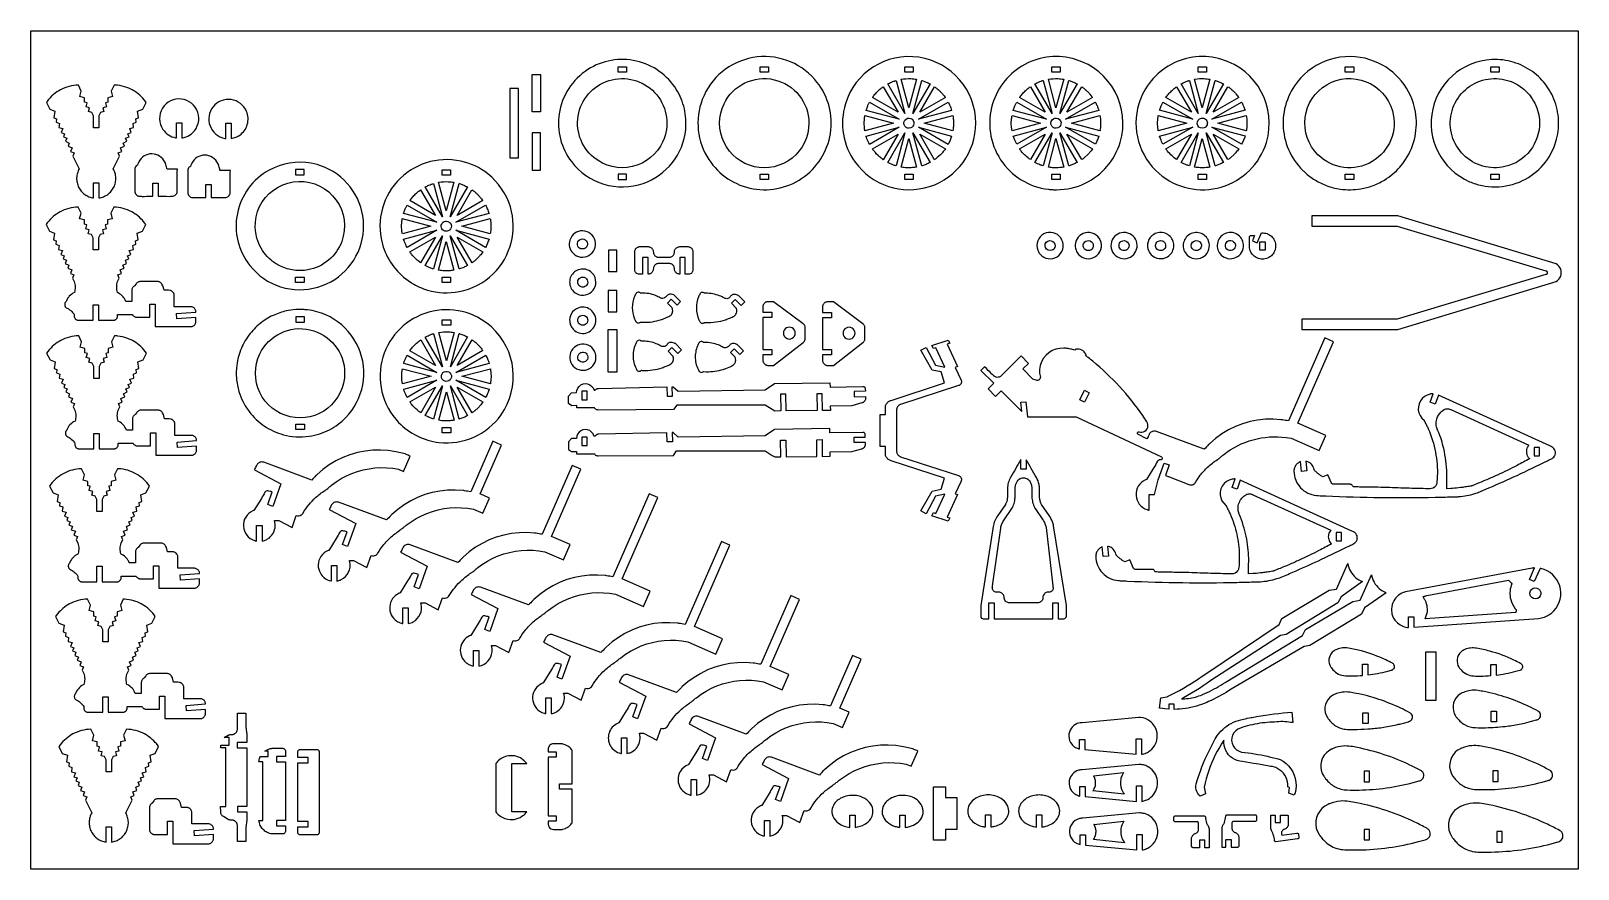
# Model space of a CAD drawing. Extents: x -4.2 to 32, y 14.1 to 33.8.
import ezdxf

# ---------------------------------------------------------------- set-up
doc = ezdxf.new("R2010")
doc.units = 0
doc.header["$MEASUREMENT"] = 0
doc.layers.get('0').update_dxf_attribs({"linetype": 'CONTINUOUS'})
doc.layers.add('SECTIONCUTEDGES', color=18, linetype='CONTINUOUS')

msp = doc.modelspace()

# ---------------------------------------------------------------- linework, layer by layer
for points in [[(32.02, 33.787), (32.02, 14.136), (-4.234, 14.136), (-4.234, 33.787)], [(7.709, 31.889), (7.51, 31.889), (7.51, 32.764), (7.709, 32.764)], [(9.493, 25.787), (9.294, 25.787), (9.294, 26.783), (9.493, 26.783)], [(26.474, 22.028), (26.349, 22.028), (26.349, 21.829), (26.474, 21.829)], [(30.148, 16.441), (30.023, 16.441), (30.023, 16.191), (30.148, 16.191)]]:
    msp.add_lwpolyline(points, close=True)
at = {"layer": 'SECTIONCUTEDGES'}
for points in [[(8.43, 30.723, 0.158451), (9.189, 30.194, 0.158579), (10.113, 30.213, 0.143083), (10.796, 30.7, 0.143219), (11.108, 31.476, 0.081543), (11.077, 31.962, 0.08205), (10.893, 32.41, 0.41824), (8.816, 32.883, 0.217104), (8.144, 31.845, 0.09957), (8.174, 31.254, 0.099953)], [(11.648, 30.773, 0.43471), (13.899, 30.38, 0.435012), (14.133, 32.652, 0.263114), (12.683, 33.162, 0.263168), (11.498, 32.182, 0.118408), (11.404, 31.459, 0.118485)], [(15.078, 30.712, 0.325322), (16.825, 30.139, 0.325497), (17.906, 31.624, 0.371858), (16.573, 33.169, 0.371962), (14.85, 32.076, 0.115164), (14.805, 31.367, 0.115322)], [(19.8, 30.064, 0.112364), (20.472, 30.218, 0.210055), (21.288, 31.173, 0.414116), (20.244, 33.12, 0.414311), (18.298, 32.076, 0.221929), (18.488, 30.768, 0.222236), (19.611, 30.074, 0.015157), (19.703, 30.066, 0.014233)], [(22.2, 30.444, 0.254136), (23.656, 30.125, 0.254134), (24.716, 31.173, 0.414116), (23.672, 33.12, 0.414311), (21.726, 32.077, 0.14489), (21.721, 31.191, 0.144775)], [(25.621, 30.468, 0.048565), (25.849, 30.296, 0.045826), (26.12, 30.163, 0.057671), (26.448, 30.079, 0.073449), (26.927, 30.085, 0.049668), (27.206, 30.159, 0.046635), (27.484, 30.292, 0.040326), (27.678, 30.433, 0.072135), (27.978, 30.773, 0.189941), (28.208, 31.893, 0.25932), (27.253, 33.073, 0.152812), (26.324, 33.148, 0.15269), (25.517, 32.679, 0.193513), (25.108, 31.588, 0.193448), (25.568, 30.518, 0.005813), (25.59, 30.496, 0.004363)], [(30.077, 30.131, 0.112364), (30.72, 30.278, 0.210055), (31.501, 31.192, 0.085398), (31.563, 31.692, 0.084063), (31.453, 32.191, 0.042661), (31.344, 32.406, 0.076119), (31.048, 32.755, 0.084192), (30.621, 33.013, 0.084133), (30.133, 33.117, 0.361626), (28.614, 31.956, 0.361673), (29.479, 30.252, 0.05168), (29.769, 30.161, 0.050642)], [(8.956, 30.817, -0.621062), (9.385, 32.643, -0.621375), (10.575, 31.194, -0.233521), (9.858, 30.606, -0.233759)], [(13.996, 31.624, -0.481507), (12.717, 30.604, -0.481693), (12.007, 32.078, -0.349808), (13.183, 32.644, -0.349977)], [(16.338, 31.984), (16.159, 32.654, -0.057699), (16.383, 32.668, -0.024823), (16.518, 32.654)], [(19.786, 31.985), (19.607, 32.654, -0.057699), (19.831, 32.668, -0.024823), (19.966, 32.655)], [(23.214, 31.985), (23.035, 32.655, -0.057699), (23.259, 32.669, -0.024823), (23.394, 32.655)], [(25.923, 30.885, -0.49076), (26.133, 32.527, -0.490919), (27.669, 31.911, -0.341454), (27.192, 30.723, -0.341597)], [(31.116, 31.651, -0.172631), (30.897, 30.983, -0.173077), (30.307, 30.605, -0.551627), (29.05, 31.852, -0.552179), (30.716, 32.447, -0.11024), (31.005, 32.093, -0.110516)], [(15.483, 32.225, -0.014778), (15.544, 32.304, -0.028539), (15.616, 32.38, -0.018438), (15.661, 32.42, -0.011345), (15.737, 32.479), (16.084, 31.879)], [(16.245, 31.848), (15.843, 32.545, -0.012176), (15.931, 32.586, -0.019565), (15.987, 32.609, -0.009363), (16.012, 32.617, 0.003121), (16.037, 32.625)], [(16.431, 31.848), (16.64, 32.626, 0.006199), (16.644, 32.625, -0.0186), (16.649, 32.624), (16.746, 32.588, -0.018388), (16.79, 32.567, 0.006129), (16.834, 32.546)], [(16.593, 31.879), (16.94, 32.479, 0.006303), (16.973, 32.456, -0.01891), (17.005, 32.431, -0.017187), (17.043, 32.397, -0.012321), (17.094, 32.347, -0.018926), (17.135, 32.3, -0.012469), (17.194, 32.225)], [(18.931, 32.226, -0.014778), (18.992, 32.304, -0.028539), (19.064, 32.381, -0.018438), (19.109, 32.42, -0.011345), (19.185, 32.48), (19.532, 31.879)], [(19.693, 31.849), (19.291, 32.545, -0.012176), (19.379, 32.587, -0.019565), (19.435, 32.609, -0.009363), (19.46, 32.618, 0.003121), (19.485, 32.626)], [(19.879, 31.849), (20.088, 32.626, 0.006199), (20.092, 32.625, -0.0186), (20.097, 32.624), (20.194, 32.589, -0.018388), (20.238, 32.568, 0.006129), (20.282, 32.546)], [(20.041, 31.879), (20.388, 32.48, 0.006303), (20.421, 32.456, -0.01891), (20.453, 32.432, -0.017187), (20.491, 32.398, -0.012321), (20.542, 32.348, -0.018926), (20.583, 32.301, -0.012469), (20.642, 32.226)], [(22.359, 32.226, -0.014778), (22.42, 32.305, -0.028539), (22.492, 32.381, -0.018438), (22.537, 32.421, -0.011345), (22.613, 32.48), (22.959, 31.879)], [(23.121, 31.849), (22.719, 32.546, -0.012176), (22.807, 32.587, -0.019565), (22.863, 32.61, -0.009363), (22.888, 32.618, 0.003121), (22.913, 32.626)], [(23.307, 31.849), (23.516, 32.627, 0.006199), (23.52, 32.626, -0.0186), (23.525, 32.624), (23.622, 32.589, -0.018388), (23.666, 32.568, 0.006129), (23.71, 32.547)], [(23.469, 31.879), (23.816, 32.48, 0.006303), (23.849, 32.456, -0.01891), (23.881, 32.432, -0.017187), (23.919, 32.398, -0.012321), (23.97, 32.348, -0.018926), (24.011, 32.301, -0.012469), (24.07, 32.226)], [(-0.823, 31.279), (-0.823, 31.636), (-0.698, 31.636), (-0.698, 31.279, 0.047597), (-0.598, 31.305, 0.100184), (-0.447, 31.398, 0.639695), (-0.708, 32.191, 0.640021), (-1.142, 31.478, 0.099512), (-1.013, 31.35, 0.09979), (-0.845, 31.282, 0.009062), (-0.834, 31.28, -0.003021)], [(0.331, 31.623), (0.456, 31.623), (0.456, 31.265, 0.053281), (0.567, 31.296, 0.059622), (0.658, 31.344, 0.171891), (0.836, 31.595, 0.17205), (0.817, 31.901, 0.566523), (0.035, 32.009, 0.566801), (0.309, 31.269, 0.009062), (0.32, 31.267, -0.003021), (0.331, 31.265)], [(15.337, 31.925, -0.012918), (15.365, 32.005, -0.018758), (15.388, 32.06, -0.010898), (15.402, 32.089, 0.003632), (15.417, 32.119), (16.114, 31.717)], [(16.563, 31.717), (17.259, 32.119, -0.026072), (17.3, 32.035, -0.02074), (17.34, 31.925)], [(18.785, 31.925, -0.012918), (18.813, 32.006, -0.018758), (18.836, 32.06, -0.010898), (18.85, 32.09, 0.003632), (18.865, 32.119), (19.562, 31.717)], [(20.011, 31.717), (20.707, 32.119, -0.026072), (20.748, 32.035, -0.02074), (20.788, 31.925)], [(22.213, 31.926, -0.012918), (22.241, 32.006, -0.018758), (22.263, 32.061, -0.010898), (22.278, 32.09, 0.003632), (22.293, 32.12), (22.99, 31.718)], [(23.439, 31.718), (24.135, 32.12, -0.026072), (24.175, 32.036, -0.020703), (24.216, 31.926)], [(15.308, 31.444, 0.006429), (15.302, 31.481, -0.01929), (15.297, 31.518), (15.291, 31.624), (15.297, 31.729, -0.018896), (15.302, 31.766, 0.006298), (15.308, 31.803), (15.978, 31.624)], [(16.384, 31.514, -0.761731), (16.243, 31.695, -0.761062), (16.457, 31.612, -0.135678), (16.434, 31.553, -0.135247)], [(16.699, 31.624), (17.369, 31.803, -0.005477), (17.378, 31.726, -0.027167), (17.384, 31.629, -0.022163), (17.381, 31.549, -0.016966), (17.369, 31.444)], [(18.756, 31.445, 0.006429), (18.75, 31.482, -0.01929), (18.745, 31.519), (18.739, 31.624), (18.745, 31.73, -0.018896), (18.75, 31.767, 0.006298), (18.756, 31.804), (19.426, 31.624)], [(19.832, 31.514, -0.781821), (19.695, 31.7, -0.781093), (19.903, 31.6, -0.122906), (19.878, 31.549, -0.122447)], [(20.147, 31.624), (20.817, 31.804, -0.035509), (20.832, 31.639, -0.037792), (20.823, 31.484, -0.007975), (20.82, 31.464, 0.002658), (20.817, 31.445)], [(22.184, 31.445, 0.006429), (22.178, 31.482, -0.01929), (22.173, 31.519), (22.167, 31.625), (22.173, 31.73, -0.018896), (22.178, 31.767, 0.006298), (22.184, 31.804), (22.854, 31.625)], [(23.259, 31.514, -0.385134), (23.109, 31.568, -0.384041), (23.148, 31.723, -0.445044), (23.319, 31.681, -0.443903)], [(23.575, 31.625), (24.245, 31.804, -0.035509), (24.259, 31.639, -0.037792), (24.251, 31.484, -0.007975), (24.248, 31.465, 0.002658), (24.245, 31.445)], [(15.417, 31.128, -0.020623), (15.357, 31.261, -0.019978), (15.339, 31.313, -0.019766), (15.337, 31.318, 0.006588), (15.336, 31.322), (16.114, 31.531)], [(15.483, 31.022), (16.084, 31.369), (15.737, 30.768, -0.019294), (15.65, 30.837, -0.045903), (15.523, 30.968, -0.008546), (15.504, 30.992, -0.007227)], [(15.843, 30.702), (16.245, 31.399), (16.037, 30.622, -0.012234), (15.959, 30.649, -0.017991), (15.907, 30.671, -0.010478), (15.875, 30.686, 0.003492)], [(16.159, 30.593), (16.338, 31.263), (16.518, 30.593, -0.013089), (16.426, 30.582, -0.036535), (16.286, 30.579, -0.015577), (16.23, 30.584, -0.012352)], [(16.64, 30.621), (16.431, 31.399), (16.834, 30.702, 0.006248), (16.79, 30.68, -0.018746), (16.746, 30.659), (16.649, 30.624, -0.018599), (16.644, 30.623, 0.006199)], [(16.563, 31.531), (17.34, 31.323, -0.023422), (17.305, 31.226, -0.022486), (17.26, 31.128)], [(16.94, 30.768), (16.593, 31.369), (17.194, 31.022, -0.014529), (17.126, 30.936, -0.022653), (17.079, 30.883), (17.005, 30.816, -0.018394), (16.973, 30.792, 0.006131)], [(18.865, 31.129, -0.020623), (18.805, 31.262, -0.019978), (18.787, 31.313, -0.019766), (18.785, 31.318, 0.006588), (18.784, 31.323), (19.562, 31.531)], [(18.931, 31.022), (19.532, 31.369), (19.185, 30.769, -0.024397), (19.078, 30.855, -0.042082), (18.971, 30.968, -0.010889), (18.951, 30.995, 0.00363)], [(19.291, 30.703), (19.693, 31.4), (19.485, 30.623, -0.012234), (19.407, 30.65, -0.017991), (19.355, 30.671, -0.010478), (19.323, 30.687, 0.003492)], [(19.607, 30.594), (19.786, 31.264), (19.966, 30.594, -0.013089), (19.874, 30.583, -0.036535), (19.734, 30.579, -0.015577), (19.678, 30.584, -0.012352)], [(20.088, 30.622), (19.879, 31.4), (20.282, 30.702, 0.006248), (20.238, 30.681, -0.018746), (20.194, 30.66), (20.097, 30.624, -0.018599), (20.092, 30.623, 0.006199)], [(20.011, 31.531), (20.788, 31.323, -0.023422), (20.753, 31.225, -0.022807), (20.708, 31.129)], [(20.388, 30.769), (20.041, 31.369), (20.642, 31.023, -0.014529), (20.574, 30.936, -0.022653), (20.527, 30.884), (20.453, 30.817, -0.018394), (20.421, 30.792, 0.006131)], [(22.293, 31.129, -0.020623), (22.233, 31.262, -0.019978), (22.215, 31.314, -0.019766), (22.213, 31.319, 0.006588), (22.212, 31.323), (22.99, 31.532)], [(22.613, 30.769, -0.024397), (22.506, 30.856, -0.042082), (22.399, 30.969, -0.010889), (22.379, 30.996, 0.00363), (22.359, 31.023), (22.959, 31.37)], [(22.719, 30.703), (23.121, 31.4), (22.913, 30.623, -0.012234), (22.835, 30.65, -0.017991), (22.783, 30.672, -0.010478), (22.751, 30.687, 0.003492)], [(23.035, 30.594), (23.214, 31.264), (23.394, 30.594, -0.013089), (23.302, 30.583, -0.036535), (23.162, 30.58, -0.015577), (23.106, 30.584, -0.012352)], [(23.516, 30.622), (23.307, 31.4), (23.71, 30.703, 0.006248), (23.666, 30.681, -0.018746), (23.622, 30.66), (23.525, 30.625, -0.018599), (23.52, 30.624, 0.006199)], [(23.439, 31.532), (24.216, 31.324, -0.023422), (24.181, 31.226, -0.022807), (24.136, 31.129)], [(23.816, 30.769), (23.469, 31.37), (24.07, 31.023, -0.014529), (24.002, 30.937, -0.022653), (23.955, 30.884), (23.881, 30.817, -0.018394), (23.849, 30.793, 0.006131)], [(-1.376, 29.91), (-1.376, 30.218), (-1.251, 30.218), (-1.251, 29.91, -0.001261), (-0.995, 29.909, 0.007568), (-0.931, 29.91, 0.17911), (-0.846, 29.944, 0.186027), (-0.807, 30.022, 0.012625), (-0.807, 30.026, 0.006307), (-0.806, 30.034, 0.00914), (-0.805, 30.136, -0.008036), (-0.804, 30.544), (-1.046, 30.544, 0.002778), (-1.075, 30.654, 0.080686), (-1.117, 30.75, 0.286261), (-1.447, 30.902, 0.286452), (-1.728, 30.673, 0.036637), (-1.734, 30.65, -0.114416), (-1.736, 30.645, -0.116624), (-1.742, 30.64, 0.081245), (-1.766, 30.622, 0.097719), (-1.792, 30.584, 0.089338), (-1.802, 30.535), (-1.802, 30.034, 0.17911), (-1.769, 29.95, 0.186027), (-1.69, 29.911, 0.012625), (-1.686, 29.91, 0.006307), (-1.678, 29.91, 0.008514), (-1.572, 29.909, -0.002207)], [(-0.135, 29.88), (-0.135, 30.188), (-0.01, 30.188), (-0.01, 29.88, -0.001261), (0.247, 29.88, 0.007568), (0.311, 29.88, 0.17911), (0.395, 29.914, 0.186027), (0.435, 29.992, 0.012625), (0.435, 29.996, 0.006307), (0.435, 30.005, 0.00914), (0.436, 30.107, -0.008036), (0.438, 30.515), (0.195, 30.515, 0.002778), (0.167, 30.624, 0.080686), (0.124, 30.72, 0.286261), (-0.205, 30.872, 0.286452), (-0.487, 30.643, 0.036637), (-0.493, 30.62, -0.114416), (-0.495, 30.615, -0.116624), (-0.501, 30.61, 0.081245), (-0.525, 30.593, 0.097719), (-0.55, 30.554, 0.089338), (-0.561, 30.505), (-0.561, 30.005, 0.17911), (-0.527, 29.92, 0.186027), (-0.449, 29.881, 0.012625), (-0.445, 29.881, 0.006307), (-0.436, 29.88, 0.008514), (-0.331, 29.879, -0.002207)], [(0.897, 28.284, 0.149338), (1.616, 27.789, 0.149353), (2.49, 27.78, 0.296651), (3.548, 29.017, 0.29625), (2.846, 30.488, 0.092281), (2.336, 30.683, 0.172556), (1.348, 30.523, 0.220869), (0.602, 29.508, 0.221131)], [(4.691, 27.876, 0.063566), (5.061, 27.712, 0.120276), (5.801, 27.675, 0.147825), (6.599, 28.093, 0.278823), (7, 29.66, 0.15407), (6.471, 30.436, 0.113627), (5.838, 30.734, 0.268788), (4.346, 30.253, 0.26905), (4.022, 28.721, 0.085445), (4.267, 28.258, 0.083649), (4.66, 27.895, 0.004404), (4.676, 27.885, 0.004421)], [(3.049, 28.854, -0.131005), (2.741, 28.415, -0.129677), (2.252, 28.184, -0.079692), (1.931, 28.176, -0.0771), (1.613, 28.271, -0.064704), (1.393, 28.412, -0.117883), (1.103, 28.806, -0.529054), (2.041, 30.259, -0.528938)], [(5.406, 29.432), (5.004, 30.129, -0.012176), (5.092, 30.171, -0.019565), (5.148, 30.193, -0.009363), (5.173, 30.201, 0.003121), (5.198, 30.209)], [(5.499, 29.568), (5.319, 30.238, -0.057699), (5.543, 30.252, -0.024823), (5.678, 30.238)], [(5.592, 29.432), (5.8, 30.21, 0.006199), (5.805, 30.209, -0.0186), (5.81, 30.208), (5.906, 30.172, -0.018388), (5.951, 30.151, 0.006129), (5.994, 30.13)], [(4.643, 29.809, -0.014778), (4.705, 29.888, -0.028539), (4.777, 29.964, -0.018438), (4.821, 30.004, -0.011345), (4.897, 30.063), (5.244, 29.463)], [(5.754, 29.463), (6.1, 30.063, 0.006303), (6.133, 30.04, -0.01891), (6.165, 30.015, -0.017187), (6.203, 29.981, -0.012321), (6.254, 29.931, -0.018926), (6.296, 29.884, -0.012469), (6.354, 29.809)], [(4.469, 29.028, 0.006429), (4.462, 29.065, -0.01929), (4.457, 29.102), (4.452, 29.208), (4.457, 29.313, -0.018896), (4.462, 29.35, 0.006298), (4.468, 29.387), (5.138, 29.208)], [(4.497, 29.509, -0.012918), (4.525, 29.589, -0.018758), (4.548, 29.644, -0.010898), (4.563, 29.673, 0.003632), (4.578, 29.703), (5.274, 29.301)], [(5.723, 29.301), (6.42, 29.703, -0.026072), (6.46, 29.619, -0.02074), (6.5, 29.509)], [(5.859, 29.208), (6.529, 29.387, -0.005477), (6.539, 29.31, -0.027167), (6.545, 29.213, -0.022163), (6.542, 29.133, -0.016966), (6.529, 29.028)], [(4.578, 28.712, -0.020623), (4.518, 28.845, -0.019978), (4.499, 28.897, -0.019766), (4.498, 28.902, 0.006588), (4.497, 28.906), (5.274, 29.115)], [(5.544, 29.098, -0.520017), (5.38, 29.202, -0.519794), (5.534, 29.321, -0.315968), (5.618, 29.213, -0.315775)], [(5.723, 29.115), (6.5, 28.907, -0.023422), (6.465, 28.809, -0.022807), (6.42, 28.713)], [(8.47, 28.574, 0.75949), (8.987, 28.866, 0.759547), (8.394, 28.883, 0.136656), (8.389, 28.718, 0.136693)], [(19.451, 28.517, 0.875865), (19.898, 28.933, 0.875175), (19.357, 28.649, 0.066567), (19.395, 28.577, 0.066175)], [(20.336, 28.527, 0.379539), (20.745, 28.522, 0.379687), (20.798, 28.927, 0.173657), (20.632, 29.048, 0.170819), (20.424, 29.038, 0.163652), (20.281, 28.915, 0.156929), (20.237, 28.723, 0.095178), (20.267, 28.618, 0.091539)], [(21.174, 28.527, 0.721922), (21.682, 28.813, 0.721529), (21.103, 28.888, 0.161758), (21.078, 28.696, 0.161493)], [(22.078, 29.018, 0.18616), (21.944, 28.844, 0.183377), (21.96, 28.621, 0.110679), (22.039, 28.519, 0.201186), (22.269, 28.449, 0.481079), (22.53, 28.853, 0.48086)], [(22.89, 28.508, 0.331987), (23.258, 28.508, 0.331772), (23.363, 28.86, 0.501759), (22.891, 29.001, 0.501516)], [(23.688, 28.508, 0.311571), (24.037, 28.495, 0.311041), (24.173, 28.817, 0.525505), (23.707, 29.015, 0.524889)], [(4.643, 28.606), (5.244, 28.953), (4.897, 28.352, -0.024397), (4.791, 28.439, -0.042082), (4.684, 28.552, -0.010889), (4.663, 28.579, 0.00363)], [(5.004, 28.287), (5.406, 28.983), (5.198, 28.206, -0.012234), (5.12, 28.233, -0.017991), (5.068, 28.255, -0.010478), (5.036, 28.271, 0.003492)], [(5.319, 28.177), (5.499, 28.847), (5.678, 28.178, -0.013089), (5.587, 28.166, -0.036535), (5.447, 28.163, -0.015577), (5.39, 28.168, -0.012352)], [(5.8, 28.206), (5.592, 28.983), (5.994, 28.286, 0.006248), (5.951, 28.264, -0.018746), (5.906, 28.243), (5.81, 28.208, -0.018599), (5.805, 28.207, 0.006199)], [(6.101, 28.352), (5.754, 28.953), (6.354, 28.606, -0.014529), (6.287, 28.52, -0.022653), (6.239, 28.468), (6.165, 28.4, -0.018394), (6.133, 28.376, 0.006131)], [(8.6, 28.712, -0.296821), (8.582, 28.844, -0.226812), (8.658, 28.906, -0.287658), (8.779, 28.866, -0.292131), (8.795, 28.741, -0.2076), (8.725, 28.68, -0.142803), (8.653, 28.679, -0.06574), (8.629, 28.689, -0.08291)], [(19.692, 28.646, -0.40369), (19.539, 28.707, -0.406894), (19.595, 28.861, -0.358958), (19.74, 28.826, -0.355487), (19.734, 28.675, -0.056856), (19.715, 28.658, -0.057759)], [(20.589, 28.646, -0.167832), (20.508, 28.642, -0.173437), (20.445, 28.689, -0.243707), (20.433, 28.797, -0.244139), (20.514, 28.869, -0.337448), (20.646, 28.813, -0.338313), (20.627, 28.671, -0.047911), (20.608, 28.656, -0.054789)], [(21.432, 28.648, -0.439529), (21.269, 28.715, -0.443818), (21.351, 28.869, -0.36461), (21.487, 28.803, -0.361552), (21.446, 28.656, -0.021025), (21.439, 28.652, -0.021405)], [(22.289, 28.648, -0.439529), (22.126, 28.715, -0.443818), (22.208, 28.869, -0.136084), (22.269, 28.868, -0.127388), (22.325, 28.834, -0.098957), (22.347, 28.8, -0.12042), (22.355, 28.742, -0.128999), (22.334, 28.686, -0.130996)], [(22.965, 28.709, -0.393248), (23.021, 28.86, -0.392669), (23.176, 28.816, -0.436091), (23.128, 28.649, -0.435495)], [(23.923, 28.648, -0.318573), (23.789, 28.671, -0.315342), (23.765, 28.806, -0.235508), (23.846, 28.871, -0.318805), (23.973, 28.816, -0.211921), (23.985, 28.721, -0.211232)], [(8.478, 27.68, 0.351914), (8.861, 27.638, 0.351881), (8.985, 28.003, 0.47942), (8.53, 28.157, 0.479384)], [(8.605, 27.822, -0.256361), (8.583, 27.934, -0.256996), (8.666, 28.012, -0.591095), (8.808, 27.861, -0.591899)], [(10.68, 27.407), (10.769, 27.495), (10.905, 27.357), (10.99, 27.442), (10.848, 27.585, 0.061834), (10.827, 27.597, 0.071753), (10.771, 27.613, 0.070796), (10.727, 27.613, 0.180454), (10.667, 27.58, 0.028701), (10.652, 27.561, -0.064537), (10.636, 27.543, -0.217452), (10.544, 27.516, -0.101565), (10.514, 27.526, 0.041153), (10.401, 27.582, 0.049712), (10.243, 27.628, 0.047932), (10.074, 27.642, 0.029051), (10.055, 27.641, -0.120977), (10.05, 27.641, -0.127528), (10.045, 27.644, 0.109877), (10.028, 27.658, 0.146598), (9.991, 27.663, 0.139937), (9.956, 27.646, 0.08355), (9.947, 27.635, 0.02938), (9.909, 27.56, 0.101616), (9.856, 27.303, 0.099445), (9.909, 27.04, 0.034322), (9.946, 26.967, 0.123945), (9.962, 26.95, 0.1368), (10, 26.94, 0.136799), (10.039, 26.95, 0.077822), (10.044, 26.955, -0.14103), (10.05, 26.959), (10.117, 26.956, 0.043069), (10.328, 26.969, 0.041404), (10.542, 27.02, 0.004978), (10.562, 27.026, 0.008098), (10.573, 27.031), (10.693, 27.081, 0.024375), (10.74, 27.106, 0.129126), (10.785, 27.152, 0.09051), (10.803, 27.202, 0.090384), (10.802, 27.254, 0.012931), (10.794, 27.288, 0.06611), (10.791, 27.294)], [(12.181, 27.402), (12.27, 27.49), (12.406, 27.352), (12.491, 27.436), (12.35, 27.579, 0.061834), (12.329, 27.592, 0.071753), (12.272, 27.608, 0.070796), (12.229, 27.608, 0.180454), (12.168, 27.575, 0.028701), (12.154, 27.556, -0.064537), (12.138, 27.538, -0.217452), (12.046, 27.51, -0.101565), (12.016, 27.521, 0.041153), (11.902, 27.577, 0.049712), (11.745, 27.622, 0.047932), (11.576, 27.637, 0.029051), (11.556, 27.635, -0.120977), (11.552, 27.636, -0.143915), (11.546, 27.64, 0.106181), (11.535, 27.649, 0.153336), (11.495, 27.657, 0.153374), (11.457, 27.641, 0.08355), (11.449, 27.63, 0.02938), (11.411, 27.555, 0.105944), (11.358, 27.286, 0.10377), (11.42, 27.014, 0.006426), (11.425, 27.004, 0.006464), (11.43, 26.993, 0.0153), (11.449, 26.96, 0.121465), (11.464, 26.945, 0.1368), (11.502, 26.935, 0.136799), (11.54, 26.945, 0.078657), (11.546, 26.95, -0.143569), (11.552, 26.954, -0.1092), (11.558, 26.954, 0.026431), (11.585, 26.951, 0.044729), (11.817, 26.963, 0.044729), (12.044, 27.015, 0.004978), (12.063, 27.021, 0.008098), (12.075, 27.026), (12.194, 27.076, 0.024375), (12.241, 27.101, 0.129126), (12.287, 27.147, 0.09051), (12.305, 27.198, 0.094759), (12.303, 27.249, 0.002266), (12.296, 27.282, 0.072469), (12.293, 27.289)], [(0.88, 24.861, 0.082498), (1.234, 24.526, 0.081429), (1.683, 24.319, 0.051999), (1.971, 24.271, 0.048718), (2.282, 24.283, 0.045642), (2.534, 24.341, 0.081866), (2.967, 24.566, 0.306737), (3.514, 26.152, 0.307202), (2.245, 27.246, 0.018046), (2.143, 27.254, 0.016111), (2.028, 27.255, 0.042286), (1.798, 27.231, 0.052805), (1.48, 27.134, 0.063258), (1.171, 26.954, 0.060023), (0.901, 26.691, 0.070022), (0.697, 26.348, 0.067248), (0.589, 25.947, 0.053404), (0.582, 25.644, 0.050725), (0.641, 25.33, 0.04601), (0.737, 25.089, 0.044299)], [(4.382, 24.609, 0.086412), (4.814, 24.291, 0.086691), (5.327, 24.138, 0.274319), (6.783, 24.788, 0.379188), (6.557, 26.846, 0.257222), (5.091, 27.194, 0.257249), (4.014, 26.141, 0.132982), (3.99, 25.325, 0.132968)], [(8.469, 26.796, 0.275549), (8.77, 26.704, 0.275918), (8.994, 26.926, 0.271811), (8.908, 27.226, 0.271922), (8.605, 27.297, 0.199937), (8.425, 27.147, 0.143119), (8.39, 26.972, 0.083089), (8.414, 26.879, 0.079579)], [(8.595, 26.942, -0.155223), (8.58, 27.017, -0.313109), (8.667, 27.118, -0.57487), (8.81, 26.972, -0.57607), (8.613, 26.919, -0.029852), (8.602, 26.932, -0.039166)], [(3.117, 25.762, -0.481507), (1.838, 24.742, -0.481693), (1.129, 26.215, -0.349808), (2.304, 26.781, -0.349977)], [(4.646, 26.29, -0.014778), (4.708, 26.369, -0.028539), (4.78, 26.445, -0.018438), (4.824, 26.485, -0.011345), (4.9, 26.544), (5.247, 25.944)], [(5.409, 25.913), (5.007, 26.61, -0.012176), (5.095, 26.652, -0.019565), (5.151, 26.674, -0.009363), (5.176, 26.682, 0.003121), (5.201, 26.69)], [(5.502, 26.049), (5.322, 26.719, -0.057699), (5.546, 26.733, -0.024823), (5.681, 26.719)], [(5.595, 25.913), (5.803, 26.691, 0.006199), (5.808, 26.69, -0.0186), (5.813, 26.689), (5.909, 26.653, -0.018388), (5.954, 26.632, 0.006129), (5.998, 26.611)], [(5.757, 25.944), (6.103, 26.544, 0.006303), (6.136, 26.521, -0.01891), (6.168, 26.496, -0.017187), (6.206, 26.463, -0.012321), (6.257, 26.412, -0.018926), (6.299, 26.365, -0.012469), (6.357, 26.291)], [(10.698, 26.278), (10.787, 26.366), (10.923, 26.228), (11.008, 26.312), (10.866, 26.455, 0.061834), (10.846, 26.468, 0.071753), (10.789, 26.484, 0.070796), (10.745, 26.484, 0.180454), (10.685, 26.451, 0.028701), (10.671, 26.432, -0.064537), (10.655, 26.414, -0.217452), (10.562, 26.386, -0.101565), (10.533, 26.397, 0.041153), (10.419, 26.453, 0.046108), (10.271, 26.497, 0.046145), (10.117, 26.513), (10.068, 26.512, -0.12534), (10.064, 26.515, 0.109514), (10.046, 26.528, 0.209609), (9.992, 26.529, 0.125437), (9.969, 26.512, 0.040174), (9.965, 26.505, 0.008606), (9.947, 26.472, 0.118988), (9.874, 26.171, 0.118988), (9.947, 25.869, 0.017441), (9.966, 25.836, 0.121465), (9.98, 25.821, 0.1368), (10.019, 25.81, 0.136799), (10.057, 25.821, 0.078657), (10.063, 25.826, -0.143569), (10.069, 25.829, -0.1092), (10.075, 25.83, 0.026431), (10.102, 25.827, 0.044729), (10.334, 25.838, 0.044729), (10.56, 25.891, 0.004978), (10.58, 25.897, 0.008098), (10.592, 25.901), (10.711, 25.952, 0.030376), (10.76, 25.979, 0.135943), (10.808, 26.031, 0.086245), (10.822, 26.076, 0.081858), (10.82, 26.125, 0.012931), (10.812, 26.159, 0.06611), (10.81, 26.165)], [(12.155, 26.248), (12.244, 26.336), (12.38, 26.199), (12.465, 26.283), (12.323, 26.426, 0.061834), (12.303, 26.439, 0.071753), (12.246, 26.455, 0.070796), (12.202, 26.455, 0.180454), (12.142, 26.421, 0.028701), (12.128, 26.403, -0.064537), (12.112, 26.385, -0.217452), (12.019, 26.357, -0.101565), (11.99, 26.368, 0.041153), (11.876, 26.424, 0.049712), (11.719, 26.469, 0.047932), (11.55, 26.483, 0.030378), (11.53, 26.482, -0.12906), (11.525, 26.483, -0.124737), (11.522, 26.485, 0.087165), (11.509, 26.496, 0.160133), (11.47, 26.505, 0.153374), (11.431, 26.488, 0.08355), (11.422, 26.477, 0.02938), (11.385, 26.402, 0.114664), (11.333, 26.11, 0.112453), (11.415, 25.82, 0.018916), (11.423, 25.806, 0.113433), (11.437, 25.792, 0.1368), (11.476, 25.781, 0.136799), (11.514, 25.792, 0.077822), (11.52, 25.796, -0.14103), (11.525, 25.8), (11.592, 25.797, 0.039745), (11.791, 25.808, 0.039745), (11.986, 25.851, 0.006634), (12.024, 25.863, 0.009757), (12.049, 25.872), (12.168, 25.923, 0.030376), (12.217, 25.95, 0.135943), (12.265, 26.002, 0.086245), (12.279, 26.047, 0.081858), (12.277, 26.096, 0.012931), (12.269, 26.13, 0.06611), (12.267, 26.136)], [(18.194, 25.394), (18.369, 25.218), (18.5, 25.349), (18.985, 24.864), (18.963, 25.082), (19.083, 25.094), (19.119, 24.742), (20.262, 24.742), (22.255, 23.801, -0.168887), (22.275, 23.78, -0.362921), (22.262, 23.735, -0.089504), (22.25, 23.73, -0.079719), (22.236, 23.728, 0.015746), (22.218, 23.729, 0.104795), (22.197, 23.725, 0.167951), (22.165, 23.696, -0.009744), (22.081, 23.549), (21.909, 23.271, -0.104608), (21.904, 23.268, 0.035992), (21.881, 23.26, 0.3096), (21.661, 22.898, 0.310426), (21.92, 22.564, 0.017896), (21.94, 22.558, 0.01187), (21.972, 22.551), (21.972, 22.919), (22.097, 22.919), (22.181, 23.262), (22.32, 23.654), (22.438, 23.612), (22.349, 23.362, -0.0051), (22.399, 23.346, -0.011435), (22.421, 23.338), (22.899, 23.15, 0.161502), (22.984, 23.147, 0.169689), (23.05, 23.195, 0.018768), (23.073, 23.23, -0.030198), (23.167, 23.368, -0.042786), (23.339, 23.556, -0.036783), (23.57, 23.74, -0.013895), (23.595, 23.756, 0.025116), (23.619, 23.772, 0.025774), (23.651, 23.799, -0.018155), (23.711, 23.85, -0.204103), (25.177, 24.255), (25.296, 24.236), (25.954, 23.948), (26.11, 24.305), (25.452, 24.593), (26.287, 26.501), (26.087, 26.588), (25.233, 24.644, -0.002171), (25.09, 24.667, 0.013028), (25.054, 24.672), (24.873, 24.684), (24.692, 24.681), (24.511, 24.661), (24.333, 24.626), (24.159, 24.576), (23.99, 24.511), (23.827, 24.431), (23.671, 24.338), (23.524, 24.231), (23.387, 24.113, 0.013028), (23.362, 24.087, -0.002171), (23.261, 23.982), (22.138, 24.398, 0.161142), (22.049, 24.398, 0.167596), (21.98, 24.346, 0.03262), (21.966, 24.322, -0.002417), (21.918, 24.224), (21.704, 24.332, -0.162704), (21.696, 24.346, -0.252017), (21.704, 24.377, -0.283369), (21.737, 24.385, 0.098494), (21.799, 24.379, 0.501374), (21.931, 24.595, 0.048434), (21.918, 24.62, 0.007698), (21.819, 24.768, 0.069513), (20.646, 26.044, 0.005338), (20.541, 26.129, 0.010401), (20.485, 26.17, -0.035073), (20.49, 26.18, 0.136057), (20.492, 26.185, 0.100505), (20.491, 26.189, 0.016455), (20.482, 26.21, 0.341491), (20.263, 26.324, 0.016455), (20.24, 26.319, 0.112005), (20.237, 26.317, 0.134653), (20.235, 26.314, -0.022312), (20.229, 26.3, 0.028235), (20.123, 26.329, 0.028606), (20.016, 26.346, 0.006314), (19.982, 26.348, 0.013802), (19.967, 26.349), (19.875, 26.345), (19.785, 26.326), (19.699, 26.292), (19.621, 26.243), (19.552, 26.183), (19.494, 26.111), (19.449, 26.03), (19.418, 25.943), (19.403, 25.852), (19.403, 25.76), (19.419, 25.67, -0.120312), (19.412, 25.635, -0.115005), (19.389, 25.606, -0.125142), (19.359, 25.593, -0.119875), (19.325, 25.595), (19.245, 25.626), (19.012, 25.861), (19.144, 25.992), (18.969, 26.168), (18.501, 25.7, -0.145804), (18.434, 25.666, -0.210214), (18.34, 25.689, -0.016381), (18.336, 25.693, -0.008191), (18.328, 25.7, -0.009829), (18.285, 25.742, 0.001638), (18.114, 25.914), (18.026, 25.826), (18.326, 25.525)], [(4.501, 25.99, -0.012918), (4.528, 26.071, -0.018758), (4.551, 26.125, -0.010898), (4.566, 26.154, 0.003632), (4.581, 26.184), (5.277, 25.782)], [(5.726, 25.782), (6.423, 26.184, -0.026072), (6.463, 26.1, -0.02074), (6.503, 25.99)], [(8.47, 25.93, 0.173943), (8.652, 25.833, 0.17116), (8.858, 25.873, 0.170359), (8.985, 26.024, 0.164201), (8.992, 26.228, 0.092351), (8.943, 26.324, 0.167008), (8.775, 26.434, 0.331227), (8.435, 26.295, 0.331553)], [(8.591, 26.085, -0.600683), (8.715, 26.254, -0.6007), (8.786, 26.057, -0.249453), (8.681, 26.02, -0.249466)], [(4.472, 25.509, 0.006429), (4.465, 25.546, -0.01929), (4.46, 25.583), (4.455, 25.689), (4.46, 25.794, -0.018896), (4.465, 25.831, 0.006298), (4.471, 25.868), (5.141, 25.689)], [(5.384, 25.677, -0.704491), (5.585, 25.772, -0.705318), (5.49, 25.57, -0.172802), (5.418, 25.605, -0.173371)], [(5.862, 25.689), (6.532, 25.868, -0.035509), (6.547, 25.704, -0.037792), (6.538, 25.549, -0.007975), (6.535, 25.529, 0.002658), (6.532, 25.509)], [(4.581, 25.194, -0.020623), (4.521, 25.326, -0.019978), (4.502, 25.378, -0.019766), (4.501, 25.383, 0.006588), (4.5, 25.387), (5.277, 25.596)], [(4.646, 25.087), (5.247, 25.434), (4.9, 24.833, -0.019294), (4.813, 24.902, -0.045903), (4.687, 25.033, -0.008546), (4.668, 25.058, -0.007227)], [(5.007, 24.768), (5.409, 25.464), (5.201, 24.687, -0.012234), (5.123, 24.714, -0.017991), (5.071, 24.736, -0.010478), (5.039, 24.752, 0.003492)], [(5.803, 24.687), (5.595, 25.464), (5.998, 24.767, 0.006248), (5.954, 24.745, -0.018746), (5.909, 24.724), (5.813, 24.689, -0.018599), (5.808, 24.688, 0.006199)], [(5.726, 25.596), (6.503, 25.388, -0.023422), (6.468, 25.29, -0.022807), (6.423, 25.194)], [(6.104, 24.833), (5.757, 25.434), (6.357, 25.087, -0.014529), (6.29, 25.001, -0.022653), (6.242, 24.949), (6.168, 24.881, -0.018394), (6.136, 24.857, 0.006131)], [(5.322, 24.658), (5.502, 25.328), (5.681, 24.659, -0.013089), (5.59, 24.647, -0.036535), (5.45, 24.644, -0.015577), (5.393, 24.649, -0.012352)], [(28.747, 25.251), (28.671, 25.038), (28.554, 25.08), (28.624, 25.279, -0.009124), (28.578, 25.276, 0.035207), (28.553, 25.273), (28.484, 25.251), (28.421, 25.216), (28.367, 25.169), (28.324, 25.112), (28.293, 25.046), (28.277, 24.976), (28.276, 24.905), (28.289, 24.834), (28.317, 24.768), (28.358, 24.709), (28.41, 24.659, -0.066761), (28.416, 24.648, 0.023228), (28.426, 24.626, 0.00512), (28.467, 24.543, -0.014428), (28.507, 24.458, -0.05613), (28.678, 23.908, -0.057387), (28.721, 23.346, -0.014084), (28.71, 23.195, -0.122169), (28.685, 23.122, -0.258679), (28.548, 23.051, -0.000991), (28.124, 23.062, -0.003047), (27.608, 23.079, 0.006155), (27.33, 23.087, 0.003714), (27.187, 23.088, -0.004918), (27.045, 23.09, -0.002398), (26.897, 23.093, 0.000799), (26.748, 23.097, 0.028598), (26.736, 23.125, 0.161536), (26.71, 23.151, 0.057098), (26.698, 23.155, 0.047308), (26.683, 23.157), (26.285, 23.157, -0.081624), (26.265, 23.163, -0.074835), (26.246, 23.175, -0.020482), (26.243, 23.178, -0.045194), (26.241, 23.18), (26.158, 23.381), (26.038, 23.331), (25.985, 23.367, -0.013865), (25.925, 23.414, -0.012477), (25.86, 23.468, 0.009145), (25.841, 23.485, -0.096768), (25.837, 23.49, -0.120073), (25.835, 23.497, 0.047499), (25.833, 23.511, 0.141524), (25.771, 23.629, 0.141524), (25.656, 23.695, 0.016567), (25.647, 23.697, -0.005522), (25.637, 23.698), (25.661, 23.471), (25.536, 23.459), (25.512, 23.692, 0.004185), (25.458, 23.655, 0.073254), (25.411, 23.611, 0.086359), (25.373, 23.541, 0.085895), (25.361, 23.462, 0.185891), (25.515, 23.078, 0.184789), (25.889, 22.895, 0.011293), (25.933, 22.892, -0.000025), (26.107, 22.884, 0.008067), (27.399, 22.847, 0.008217), (28.668, 22.853, 0.002829), (28.865, 22.858, -0.003431), (29.062, 22.863, 0.003607), (29.18, 22.866, 0.010952), (29.219, 22.868, 0.027349), (29.413, 22.893, 0.02735), (29.602, 22.94, 0.005477), (29.652, 22.956, 0.010711), (29.677, 22.964), (29.93, 23.072, 0.007095), (30.59, 23.367, 0.006478), (31.303, 23.71, 0.004958), (31.41, 23.764, 0.090397), (31.45, 23.795, 0.435157), (31.43, 24.019, 0.037419), (31.412, 24.031, 0.014223), (31.362, 24.057)], [(28.941, 23.052, 0.001819), (28.941, 23.151, -0.005457), (28.941, 23.25, -0.002886), (28.943, 23.333, 0.011204), (28.943, 23.417, 0.052143), (28.872, 23.995, 0.039562), (28.745, 24.397, 0.012267), (28.721, 24.452, -0.029577), (28.709, 24.482, -0.04675), (28.697, 24.534, -0.071998), (28.699, 24.644, -0.130192), (28.777, 24.819, -0.098727), (28.883, 24.909, -0.115272), (28.955, 24.929, -0.115868), (29.028, 24.915, -0.017826), (29.034, 24.912, 0.011527), (29.04, 24.909), (30.867, 24.076, 0.086005), (30.823, 24.001, 0.126445), (30.811, 23.892, 0.074265), (30.83, 23.828, 0.074279), (30.866, 23.772, 0.020408), (30.875, 23.764, -0.006802), (30.884, 23.755, -0.004642), (30.59, 23.599, -0.012634), (30.129, 23.374, -0.006479), (29.882, 23.265, -0.005939), (29.61, 23.153, 0.001973), (29.54, 23.125, -0.028047), (29.522, 23.119, -0.026718), (29.501, 23.114, -0.004531), (29.374, 23.094, -0.00906), (29.264, 23.079, -0.005336), (29.076, 23.06, -0.019134), (29.056, 23.059, -0.021054), (29.039, 23.059)], [(1.055, 21.826), (1.055, 22.194), (1.18, 22.194), (1.18, 21.826, 0.020963), (1.235, 21.84, 0.061647), (1.311, 21.875, 0.220567), (1.485, 22.134, 0.114184), (1.473, 22.308), (1.573, 22.308), (1.883, 22.145), (1.983, 22.425, 0.110316), (2.046, 22.418, 0.121881), (2.101, 22.438, 0.112814), (2.141, 22.481, -0.038886), (2.275, 22.675, -0.039453), (2.437, 22.845, -0.033728), (2.654, 23.015, -0.013715), (2.678, 23.031, 0.024577), (2.702, 23.047, 0.026089), (2.74, 23.078, -0.020061), (2.808, 23.137), (2.921, 23.218), (3.038, 23.292), (3.161, 23.356), (3.288, 23.412), (3.419, 23.459), (3.553, 23.495), (3.689, 23.523), (3.827, 23.54), (3.965, 23.548), (4.104, 23.545), (4.242, 23.533), (4.379, 23.511), (4.493, 23.461), (4.65, 23.818, -0.004535), (4.559, 23.859, 0.027218), (4.536, 23.868), (4.316, 23.92), (4.137, 23.947), (3.956, 23.959), (3.775, 23.956), (3.594, 23.936), (3.416, 23.902), (3.242, 23.851), (3.073, 23.786), (2.91, 23.707), (2.754, 23.613), (2.608, 23.507), (2.471, 23.388, 0.013028), (2.445, 23.362, -0.002171), (2.344, 23.257), (1.222, 23.673, 0.161142), (1.132, 23.673, 0.167596), (1.063, 23.621, 0.03262), (1.049, 23.597, -0.002417), (1.001, 23.5), (1.622, 23.172), (1.433, 22.638), (1.316, 22.684), (1.421, 22.979, 0.000984), (1.318, 23.004, 0.161021), (1.28, 23, 0.167951), (1.249, 22.971, -0.009744), (1.165, 22.825), (0.992, 22.546, -0.104608), (0.987, 22.543, 0.035992), (0.964, 22.535, 0.3096), (0.745, 22.173, 0.310426), (1.003, 21.839, 0.017896), (1.023, 21.833, 0.01187)], [(2.809, 20.889), (2.809, 21.257), (2.934, 21.257), (2.934, 20.889, 0.023544), (2.996, 20.906, 0.03569), (3.035, 20.922, 0.169973), (3.208, 21.096, 0.169094), (3.235, 21.342, 0.017201), (3.231, 21.357, -0.005733), (3.227, 21.372), (3.327, 21.372), (3.637, 21.208), (3.736, 21.488, 0.09929), (3.796, 21.48, 0.116244), (3.846, 21.496, 0.12564), (3.892, 21.541, -0.015905), (3.957, 21.643, -0.056835), (4.183, 21.901, -0.035533), (4.408, 22.078, -0.013715), (4.432, 22.094, 0.024577), (4.456, 22.11, 0.026089), (4.494, 22.141, -0.020061), (4.562, 22.2), (4.675, 22.281), (4.792, 22.355), (4.915, 22.42), (5.042, 22.475), (5.173, 22.522), (5.307, 22.559), (5.443, 22.586), (5.581, 22.604), (5.719, 22.611), (5.858, 22.609), (5.996, 22.596), (6.133, 22.574), (6.352, 22.478), (6.509, 22.835), (6.289, 22.931), (6.791, 24.078), (6.59, 24.166), (6.07, 22.983, -0.002171), (5.927, 23.006, 0.013028), (5.891, 23.011), (5.71, 23.023), (5.529, 23.019), (5.348, 23), (5.17, 22.965), (4.996, 22.915), (4.827, 22.849), (4.664, 22.77), (4.508, 22.676), (4.361, 22.57), (4.224, 22.451, 0.013028), (4.199, 22.425, -0.002171), (4.098, 22.321), (2.975, 22.736, 0.161142), (2.886, 22.736, 0.167596), (2.817, 22.684, 0.03262), (2.803, 22.66, -0.002417), (2.755, 22.563), (3.376, 22.235), (3.186, 21.701), (3.07, 21.747), (3.175, 22.042, 0.000984), (3.072, 22.067, 0.161021), (3.034, 22.063, 0.167951), (3.002, 22.035, -0.009744), (2.919, 21.888), (2.746, 21.609, -0.129096), (2.74, 21.607, 0.054431), (2.734, 21.605, 0.148247), (2.561, 21.464, 0.286429), (2.548, 21.071, 0.104197), (2.649, 20.958, 0.101482), (2.791, 20.893, 0.013414), (2.8, 20.891, -0.004471)], [(4.483, 19.893), (4.483, 20.261), (4.608, 20.261), (4.608, 19.893, 0.022698), (4.669, 19.909, 0.051188), (4.724, 19.933, 0.160914), (4.886, 20.11, 0.163128), (4.909, 20.345, 0.017201), (4.905, 20.36, -0.005733), (4.901, 20.375), (5.001, 20.375), (5.311, 20.211), (5.411, 20.492, 0.110316), (5.474, 20.485, 0.121881), (5.529, 20.505, 0.112814), (5.569, 20.548, -0.038886), (5.703, 20.741, -0.039453), (5.865, 20.912, -0.033728), (6.082, 21.082, -0.013715), (6.106, 21.098, 0.024577), (6.13, 21.114, 0.026089), (6.168, 21.145, -0.020061), (6.236, 21.203), (6.349, 21.285), (6.467, 21.358), (6.589, 21.423), (6.716, 21.479), (6.847, 21.525), (6.981, 21.562), (7.117, 21.59), (7.255, 21.607), (7.393, 21.615), (7.532, 21.612), (7.67, 21.6), (7.807, 21.577), (8.246, 21.386), (8.402, 21.743), (7.964, 21.935), (8.652, 23.51), (8.452, 23.597), (7.744, 21.986, -0.002171), (7.601, 22.009, 0.013028), (7.565, 22.014), (7.384, 22.026), (7.203, 22.023), (7.023, 22.003), (6.845, 21.968), (6.67, 21.918), (6.501, 21.853), (6.338, 21.773), (6.182, 21.68), (6.036, 21.573), (5.899, 21.454, 0.013028), (5.873, 21.429, -0.002171), (5.772, 21.324), (4.65, 21.74, 0.161142), (4.56, 21.74, 0.167596), (4.491, 21.687, 0.03262), (4.478, 21.664, -0.002417), (4.429, 21.566), (5.05, 21.238), (4.861, 20.705), (4.745, 20.751), (4.849, 21.046, 0.000984), (4.747, 21.07, 0.161021), (4.708, 21.067, 0.167951), (4.677, 21.038, -0.009744), (4.593, 20.891), (4.42, 20.613, -0.104608), (4.415, 20.61, 0.035992), (4.392, 20.601, 0.271691), (4.173, 20.292, 0.272097), (4.337, 19.951, 0.041095), (4.39, 19.921, 0.04113), (4.448, 19.9, 0.017881), (4.465, 19.896, -0.00596)], [(19.087, 23.734), (19.087, 23.516), (18.962, 23.516), (18.962, 23.735, -0.001265), (18.842, 23.527, 0.003794), (18.722, 23.32, 0.058244), (18.668, 23.19, 0.063092), (18.647, 23.061, 0.016618), (18.648, 22.908, -0.039019), (18.645, 22.825, -0.08946), (18.604, 22.691, -0.007435), (18.602, 22.687, -0.011972), (18.6, 22.685), (18.423, 22.427, 0.048899), (18.353, 22.297, 0.053441), (18.314, 22.168), (18.021, 20.316), (18.021, 20.06, 0.185957), (18.04, 20.022, 0.172664), (18.083, 20.004, 0.016956), (18.128, 20.003, -0.004396), (18.212, 20.004), (18.212, 20.377), (18.337, 20.377), (18.337, 20.004), (19.712, 20.004), (19.712, 20.377), (19.837, 20.377), (19.837, 20.004), (19.973, 20.004, 0.185813), (20.011, 20.024, 0.172664), (20.029, 20.066), (20.029, 20.317), (19.731, 22.181, 0.048631), (19.702, 22.281, 0.053476), (19.625, 22.427), (19.448, 22.685, -0.042369), (19.431, 22.718, -0.05136), (19.407, 22.802, -0.022282), (19.403, 22.834, -0.018567), (19.401, 22.872, -0.006146), (19.4, 23.042, 0.052443), (19.39, 23.151, 0.080341), (19.328, 23.315, 0.0006)], [(18.314, 20.665, -0.187835), (18.294, 20.729, -0.028282), (18.297, 20.752, 0.010555), (18.301, 20.775), (18.49, 22.132, -0.055767), (18.518, 22.227, -0.048899), (18.572, 22.326), (18.753, 22.591, 0.039283), (18.781, 22.644, 0.054551), (18.818, 22.77, 0.021912), (18.824, 22.816, 0.018988), (18.827, 22.869, 0.00723), (18.827, 23.042, -0.03342), (18.829, 23.085, -0.101204), (18.876, 23.226, -0.223836), (18.995, 23.309, -0.159962), (19.1, 23.293, -0.155534), (19.178, 23.217, -0.055982), (19.21, 23.137, -0.058348), (19.221, 23.055, -0.012826), (19.222, 22.962, 0.009225), (19.221, 22.869, 0.056267), (19.239, 22.732, 0.058965), (19.285, 22.609, 0.007426), (19.291, 22.598, 0.011972), (19.295, 22.591), (19.476, 22.326, -0.04427), (19.524, 22.239, -0.04711), (19.554, 22.15, -0.004249), (19.555, 22.147, -0.011983), (19.555, 22.145), (19.712, 20.775, -0.002653), (19.718, 20.73, -0.124044), (19.713, 20.689, -0.265958), (19.641, 20.631, -0.032026), (19.597, 20.627, 0.095423), (19.555, 20.618, 0.129798), (19.505, 20.578, 0.129739), (19.481, 20.519, 0.026744), (19.479, 20.495, -0.059933), (19.475, 20.471, -0.165101), (19.432, 20.406, -0.156708), (19.355, 20.378), (18.695, 20.378, -0.145829), (18.622, 20.402, -0.209993), (18.571, 20.487, -0.017729), (18.568, 20.518, 0.079747), (18.561, 20.549, 0.142824), (18.518, 20.604, 0.142126), (18.452, 20.628, 0.022063), (18.412, 20.628, -0.046173), (18.372, 20.631, -0.187835)], [(24.105, 23.256), (24.029, 23.043), (23.912, 23.085), (23.982, 23.284, -0.009124), (23.936, 23.281, 0.035207), (23.911, 23.278), (23.842, 23.256), (23.779, 23.221), (23.725, 23.174), (23.682, 23.117), (23.651, 23.051), (23.635, 22.981), (23.634, 22.91), (23.647, 22.839), (23.675, 22.773), (23.716, 22.714), (23.768, 22.664, -0.066761), (23.774, 22.653, 0.023228), (23.784, 22.631, 0.00512), (23.825, 22.548, -0.014428), (23.865, 22.463, -0.048624), (24.022, 21.986, -0.049876), (24.08, 21.501, -0.030084), (24.068, 21.199, -0.121138), (24.043, 21.127, -0.258679), (23.906, 21.056, -0.000991), (23.482, 21.067, -0.003047), (22.966, 21.084, 0.006155), (22.688, 21.092, 0.003714), (22.545, 21.093, -0.004918), (22.403, 21.095, -0.002398), (22.255, 21.098, 0.000799), (22.106, 21.102, 0.028598), (22.094, 21.13, 0.161536), (22.068, 21.156, 0.057098), (22.056, 21.16, 0.047308), (22.041, 21.162), (21.643, 21.162, -0.081624), (21.623, 21.168, -0.074835), (21.604, 21.18, -0.020482), (21.601, 21.183, -0.045194), (21.599, 21.185), (21.516, 21.386), (21.396, 21.336), (21.343, 21.372, -0.011091), (21.292, 21.411, -0.011091), (21.242, 21.452), (21.195, 21.495, -0.121972), (21.193, 21.502, 0.047985), (21.191, 21.516, 0.141524), (21.129, 21.634, 0.141524), (21.014, 21.7, 0.016567), (21.005, 21.702, -0.005522), (20.995, 21.703), (21.019, 21.476), (20.894, 21.464), (20.87, 21.697, 0.004185), (20.816, 21.66, 0.073254), (20.769, 21.616, 0.086359), (20.731, 21.546, 0.085895), (20.719, 21.467, 0.185891), (20.873, 21.083, 0.184789), (21.247, 20.9, 0.011293), (21.291, 20.897, -0.000025), (21.465, 20.889, 0.008067), (22.757, 20.852, 0.008217), (24.026, 20.858, 0.002829), (24.223, 20.863, -0.003431), (24.42, 20.868, 0.003607), (24.538, 20.871, 0.010952), (24.577, 20.873, 0.027349), (24.771, 20.898, 0.02735), (24.96, 20.945, 0.027608), (25.098, 20.995, 0.001457), (25.414, 21.132, 0.006478), (26.01, 21.401, 0.005861), (26.661, 21.715, 0.004958), (26.768, 21.769, 0.090397), (26.808, 21.8, 0.435157), (26.788, 22.024, 0.037419), (26.77, 22.036, 0.014223), (26.72, 22.062)], [(6.137, 18.896), (6.137, 19.264), (6.262, 19.264), (6.262, 18.896, 0.022698), (6.323, 18.912, 0.051188), (6.379, 18.936, 0.160914), (6.54, 19.113, 0.163128), (6.564, 19.349, 0.017201), (6.56, 19.364, -0.005733), (6.555, 19.379), (6.655, 19.379), (6.965, 19.215), (7.065, 19.495, 0.09929), (7.125, 19.487, 0.116244), (7.174, 19.502, 0.12564), (7.22, 19.548, -0.015905), (7.286, 19.65, -0.056835), (7.511, 19.908, -0.035533), (7.736, 20.085, -0.013715), (7.76, 20.101, 0.024577), (7.785, 20.117, 0.026089), (7.822, 20.148, -0.020061), (7.891, 20.207), (8.003, 20.288), (8.121, 20.362), (8.244, 20.426), (8.371, 20.482), (8.501, 20.529), (8.635, 20.566), (8.771, 20.593), (8.909, 20.61), (9.048, 20.618), (9.186, 20.616), (9.325, 20.603), (9.462, 20.581), (10.119, 20.293), (10.275, 20.651), (9.618, 20.938), (10.452, 22.846), (10.253, 22.934), (9.399, 20.99, -0.002171), (9.255, 21.013, 0.013028), (9.219, 21.017), (9.038, 21.03), (8.857, 21.026), (8.677, 21.007), (8.499, 20.972), (8.324, 20.922), (8.155, 20.856), (7.992, 20.777), (7.837, 20.683), (7.69, 20.577), (7.553, 20.458, 0.013028), (7.527, 20.432, -0.002171), (7.427, 20.328), (6.304, 20.743, 0.161142), (6.214, 20.743, 0.167596), (6.145, 20.691, 0.03262), (6.132, 20.667, -0.002417), (6.083, 20.57), (6.704, 20.242), (6.515, 19.708), (6.399, 19.754), (6.503, 20.049, 0.000984), (6.401, 20.074, 0.161021), (6.362, 20.07, 0.167951), (6.331, 20.042, -0.009744), (6.247, 19.895), (6.074, 19.616, -0.104608), (6.069, 19.613, 0.035992), (6.046, 19.605, 0.259424), (5.83, 19.313, 0.259758), (5.964, 18.975, 0.052586), (6.029, 18.932, 0.052673), (6.102, 18.904, 0.017881), (6.12, 18.9, -0.00596)], [(24.299, 21.057, 0.001819), (24.299, 21.156, -0.005457), (24.299, 21.255, -0.002886), (24.301, 21.338, 0.011204), (24.301, 21.422, 0.047407), (24.243, 21.938, 0.04637), (24.085, 22.445, 0.01538), (24.076, 22.466, -0.033729), (24.067, 22.487, -0.046038), (24.057, 22.532, -0.033905), (24.052, 22.595, -0.09514), (24.077, 22.726, -0.171112), (24.241, 22.914, -0.11859), (24.312, 22.934, -0.115868), (24.386, 22.92, -0.017826), (24.392, 22.917, 0.011527), (24.398, 22.914), (26.225, 22.081, 0.037617), (26.194, 22.036, 0.075158), (26.173, 21.983, 0.125786), (26.176, 21.868, 0.125822), (26.233, 21.769, 0.01533), (26.237, 21.764, -0.00511), (26.242, 21.76, -0.004642), (25.948, 21.604, -0.012634), (25.487, 21.379, -0.006479), (25.24, 21.27, -0.005939), (24.968, 21.158, 0.001973), (24.898, 21.13, -0.028047), (24.88, 21.124, -0.026718), (24.859, 21.119, -0.004531), (24.732, 21.099, -0.00906), (24.622, 21.084, -0.005336), (24.434, 21.065, -0.019134), (24.414, 21.064, -0.021054), (24.397, 21.064)], [(7.831, 17.78), (7.831, 18.148), (7.956, 18.148), (7.956, 17.78, 0.020963), (8.011, 17.794, 0.061647), (8.088, 17.829, 0.220567), (8.262, 18.088, 0.114184), (8.249, 18.263), (8.349, 18.263), (8.659, 18.099), (8.759, 18.379, 0.110316), (8.823, 18.372, 0.121881), (8.878, 18.392, 0.112814), (8.918, 18.435, -0.038886), (9.051, 18.629, -0.039453), (9.213, 18.799, -0.033728), (9.43, 18.969, -0.013715), (9.455, 18.985, 0.024577), (9.479, 19.001, 0.026089), (9.516, 19.032, -0.020061), (9.585, 19.091), (9.697, 19.172), (9.815, 19.246), (9.938, 19.31), (10.065, 19.366), (10.196, 19.413), (10.329, 19.45), (10.465, 19.477), (10.603, 19.494), (10.742, 19.502), (10.881, 19.499), (11.019, 19.487), (11.156, 19.465), (11.813, 19.177), (11.969, 19.535), (11.312, 19.822), (12.146, 21.73), (11.947, 21.818), (11.093, 19.874, -0.002171), (10.95, 19.896, 0.013028), (10.914, 19.901), (10.733, 19.913), (10.551, 19.91), (10.371, 19.891), (10.193, 19.856), (10.019, 19.805), (9.849, 19.74), (9.686, 19.661), (9.531, 19.567), (9.384, 19.461), (9.247, 19.342, 0.013028), (9.221, 19.316, -0.002171), (9.121, 19.211), (7.998, 19.627, 0.161142), (7.908, 19.627, 0.167596), (7.839, 19.575, 0.03262), (7.826, 19.551, -0.002417), (7.777, 19.454), (8.398, 19.126), (8.209, 18.592), (8.093, 18.638), (8.197, 18.933, 0.000984), (8.095, 18.958, 0.161021), (8.057, 18.954, 0.167951), (8.025, 18.926, -0.009744), (7.941, 18.779), (7.769, 18.5, -0.104608), (7.763, 18.497, 0.035992), (7.74, 18.489, 0.271691), (7.522, 18.179, 0.272097), (7.685, 17.838, 0.041095), (7.739, 17.808, 0.04113), (7.796, 17.788, 0.017881), (7.814, 17.784, -0.00596)], [(28.045, 19.8), (28.045, 20.046), (28.17, 20.046), (28.17, 19.807), (31.095, 20.011, 0.064499), (31.231, 20.044, 0.11269), (31.454, 20.194, 0.26871), (31.589, 20.776, 0.268886), (31.151, 21.183, 0.009244), (31.139, 21.185, -0.003081), (31.128, 21.187), (30.992, 20.878), (30.878, 20.928), (30.995, 21.197, 0.007419), (30.96, 21.194, 0.015637), (30.943, 21.192), (27.975, 20.634, 0.213773), (27.699, 20.425, 0.112076), (27.647, 20.24, 0.072907), (27.658, 20.124, 0.130867), (27.762, 19.931, 0.087354), (27.88, 19.844, 0.087328), (28.021, 19.802, 0.008463), (28.033, 19.801, -0.002821)], [(28.436, 20.004), (28.484, 20.143, 0.033242), (28.488, 20.164, 0.018338), (28.492, 20.204, 0.037378), (28.49, 20.237, 0.017912), (28.481, 20.304, 0.022888), (28.469, 20.357, 0.034926), (28.457, 20.391, 0.01324), (28.425, 20.458, -0.004413), (28.393, 20.525, 0.006445), (28.434, 20.538, -0.019338), (28.475, 20.55), (30.386, 20.91), (30.409, 20.891, -0.018379), (30.43, 20.871, -0.018378), (30.45, 20.849), (30.468, 20.826), (30.452, 20.783, 0.139305), (30.441, 20.458, 0.102133), (30.546, 20.24, 0.033661), (30.558, 20.226, -0.097619), (30.564, 20.218, -0.082482), (30.566, 20.21, -0.025939), (30.566, 20.185, -0.02594), (30.565, 20.174, -0.012951), (30.562, 20.153)], [(30.891, 20.611, -0.860276), (31.145, 20.631, -0.859535), (30.908, 20.537, -0.075538), (30.894, 20.573, -0.075109)], [(9.605, 16.843), (9.605, 17.212), (9.73, 17.212), (9.73, 16.843, 0.020963), (9.785, 16.858, 0.061647), (9.862, 16.892, 0.220567), (10.036, 17.152, 0.114184), (10.023, 17.326), (10.123, 17.326), (10.433, 17.162), (10.533, 17.442, 0.110316), (10.597, 17.435, 0.121881), (10.651, 17.455, 0.112814), (10.692, 17.498, -0.038886), (10.825, 17.692, -0.039453), (10.987, 17.863, -0.033728), (11.204, 18.032, -0.013715), (11.228, 18.048, 0.024577), (11.253, 18.064, 0.026089), (11.29, 18.095, -0.020061), (11.359, 18.154), (11.471, 18.235), (11.589, 18.309), (11.712, 18.374), (11.839, 18.429), (11.969, 18.476), (12.103, 18.513), (12.239, 18.54), (12.377, 18.558), (12.516, 18.565), (12.654, 18.563), (12.793, 18.55), (12.93, 18.528), (13.368, 18.336), (13.524, 18.694), (13.086, 18.885), (13.775, 20.46), (13.574, 20.548), (12.867, 18.937, -0.002171), (12.723, 18.96, 0.013028), (12.687, 18.965), (12.506, 18.977), (12.325, 18.973), (12.145, 18.954), (11.967, 18.919), (11.792, 18.869), (11.623, 18.804), (11.46, 18.724), (11.305, 18.63), (11.158, 18.524), (11.021, 18.405, 0.013028), (10.995, 18.379, -0.002171), (10.895, 18.275), (9.772, 18.691, 0.161142), (9.682, 18.691, 0.167596), (9.613, 18.638, 0.03262), (9.6, 18.614, -0.002417), (9.551, 18.517), (10.172, 18.189), (9.983, 17.655), (9.867, 17.702), (9.971, 17.996, 0.000984), (9.869, 18.021, 0.161021), (9.83, 18.018, 0.167951), (9.799, 17.989, -0.009744), (9.715, 17.842), (9.542, 17.563, -0.104608), (9.537, 17.561, 0.035992), (9.514, 17.552, 0.211334), (9.312, 17.326, 0.211919), (9.344, 17.025, 0.104197), (9.446, 16.912, 0.101482), (9.587, 16.847, 0.013414), (9.596, 16.845, -0.004471)], [(26.972, 18.677), (26.972, 18.938), (27.097, 18.938), (27.097, 18.689, 0.01908), (27.321, 18.723, 0.017443), (27.562, 18.777), (27.65, 18.802, -0.038389), (27.667, 18.807, 0.080703), (27.683, 18.815, 0.501374), (27.692, 18.945, 0.054447), (27.671, 18.96, 0.011126), (27.514, 19.039, 0.045142), (26.947, 19.25, 0.025718), (26.638, 19.317, 0.068137), (26.499, 19.321, 0.069566), (26.366, 19.287, 0.072806), (26.283, 19.239, 0.110709), (26.209, 19.146), (26.192, 19.101), (26.183, 19.055), (26.182, 19.007), (26.189, 18.96), (26.203, 18.915), (26.226, 18.873, 0.021357), (26.239, 18.854, 0.014133), (26.274, 18.811, 0.103358), (26.407, 18.709, 0.100305), (26.573, 18.667, 0.015529), (26.729, 18.665, 0.017374)], [(29.975, 18.673), (29.975, 18.935), (30.1, 18.935), (30.1, 18.686, 0.01908), (30.324, 18.719, 0.017443), (30.565, 18.774), (30.653, 18.798, -0.038389), (30.67, 18.804, 0.080703), (30.686, 18.811, 0.501374), (30.695, 18.942, 0.054447), (30.674, 18.956, 0.011126), (30.517, 19.035, 0.045142), (29.95, 19.246, 0.025718), (29.641, 19.313, 0.068137), (29.502, 19.317, 0.069566), (29.369, 19.284, 0.072806), (29.286, 19.235, 0.110709), (29.213, 19.142), (29.195, 19.098), (29.186, 19.051), (29.185, 19.004), (29.192, 18.957), (29.206, 18.911), (29.229, 18.869, 0.021357), (29.242, 18.85, 0.014133), (29.277, 18.807, 0.103358), (29.41, 18.706, 0.100305), (29.576, 18.664, 0.015529), (29.732, 18.661, 0.017374)], [(11.24, 15.867), (11.24, 16.235), (11.365, 16.235), (11.365, 15.867, 0.023544), (11.426, 15.883, 0.03569), (11.466, 15.899, 0.236612), (11.668, 16.163, 0.122364), (11.658, 16.349), (11.757, 16.349), (12.068, 16.185), (12.167, 16.466, 0.09929), (12.225, 16.458, 0.110758), (12.276, 16.473, 0.133074), (12.323, 16.519, -0.017801), (12.388, 16.62, -0.056835), (12.614, 16.879, -0.035533), (12.838, 17.056, -0.013715), (12.863, 17.072, 0.024577), (12.887, 17.088, 0.026089), (12.924, 17.119, -0.020061), (12.993, 17.177), (13.105, 17.259), (13.223, 17.332), (13.346, 17.397), (13.473, 17.453), (13.604, 17.499), (13.738, 17.536), (13.874, 17.564), (14.011, 17.581), (14.15, 17.589), (14.289, 17.586), (14.427, 17.574), (14.564, 17.551), (14.783, 17.456), (14.939, 17.813), (14.72, 17.909), (15.222, 19.055), (15.021, 19.144), (14.501, 17.96, -0.002171), (14.358, 17.983, 0.013028), (14.322, 17.988), (14.141, 18), (13.959, 17.997), (13.779, 17.977), (13.601, 17.942), (13.427, 17.892), (13.257, 17.827), (13.094, 17.747), (12.939, 17.654), (12.792, 17.547), (12.655, 17.428, 0.013028), (12.629, 17.403, -0.002171), (12.529, 17.298), (11.406, 17.714, 0.161142), (11.316, 17.714, 0.167596), (11.248, 17.661, 0.03262), (11.234, 17.638, -0.002417), (11.186, 17.54), (11.806, 17.212), (11.617, 16.679), (11.501, 16.725), (11.606, 17.02, 0.000984), (11.503, 17.044, 0.161021), (11.465, 17.041, 0.167951), (11.433, 17.012, -0.009744), (11.349, 16.865), (11.177, 16.587, -0.129096), (11.171, 16.584, 0.054431), (11.164, 16.582, 0.156273), (10.985, 16.432, 0.217069), (10.944, 16.127, 0.127249), (11.042, 15.967, 0.127512), (11.204, 15.874, 0.017881), (11.222, 15.87, -0.00596)], [(26.335, 17.496, 0.065635), (26.463, 17.437, 0.062601), (26.609, 17.412, 0.012318), (26.761, 17.409, 0.017265), (27.093, 17.421, 0.006228), (27.151, 17.426, 0.002281), (27.307, 17.441, 0.012938), (27.467, 17.463, 0.018394), (27.81, 17.53, 0.00332), (27.869, 17.544, 0.00332), (27.928, 17.559), (28.044, 17.591, -0.044724), (28.06, 17.597, 0.087071), (28.089, 17.609, 0.501374), (28.101, 17.783, 0.052991), (28.078, 17.799, 0.012578), (27.864, 17.908, 0.062543), (26.817, 18.256, 0.01309), (26.672, 18.281, 0.069731), (26.495, 18.282, 0.049289), (26.361, 18.25, 0.034019), (26.302, 18.225, 0.017944), (26.261, 18.203, 0.01715), (26.247, 18.194), (26.198, 18.153), (26.156, 18.105), (26.124, 18.05), (26.101, 17.991), (26.089, 17.929), (26.087, 17.865), (26.096, 17.803), (26.116, 17.742), (26.145, 17.686, 0.030734), (26.164, 17.661, -0.007019), (26.184, 17.636, 0.03989), (26.26, 17.554, 0.046849)], [(29.374, 17.516, 0.113994), (29.616, 17.452, 0.012132), (29.854, 17.451, 0.014603), (30.084, 17.461, 0.007186), (30.31, 17.482, 0.012938), (30.47, 17.503, 0.018394), (30.813, 17.57, 0.00332), (30.872, 17.585, 0.00332), (30.93, 17.6), (31.047, 17.632, -0.044724), (31.063, 17.637, 0.087071), (31.092, 17.649, 0.501374), (31.104, 17.823, 0.052991), (31.081, 17.839, 0.012578), (30.866, 17.948, 0.062543), (29.82, 18.297, 0.01309), (29.675, 18.322, 0.069731), (29.497, 18.323, 0.049289), (29.364, 18.291, 0.034019), (29.304, 18.266, 0.017944), (29.264, 18.244, 0.01715), (29.249, 18.234), (29.2, 18.194), (29.159, 18.145), (29.127, 18.091), (29.104, 18.032), (29.092, 17.969), (29.09, 17.906), (29.099, 17.843), (29.119, 17.783), (29.148, 17.727, 0.030734), (29.167, 17.701, -0.007019), (29.187, 17.676, 0.03239), (29.248, 17.607, 0.073161)], [(20.335, 16.952), (20.335, 17.177), (20.46, 17.177), (20.46, 16.941), (21.664, 16.826), (21.664, 17.19), (21.789, 17.19), (21.789, 16.826, 0.058887), (21.902, 16.86, 0.065177), (21.994, 16.914, 0.240046), (22.159, 17.272, 0.12491), (22.097, 17.483, 0.102014), (21.985, 17.607, 0.130819), (21.767, 17.691, 0.015031), (21.743, 17.692, 0.020693), (21.725, 17.693), (20.398, 17.568, 0.017857), (20.35, 17.564, 0.060909), (20.284, 17.547, 0.314705), (20.087, 17.251, 0.162733), (20.156, 17.061, 0.077301), (20.222, 17, 0.074747), (20.307, 16.959, 0.017668), (20.321, 16.955, -0.005889)], [(8.452, 16.007), (8.15, 16.007), (8.15, 16.132), (8.452, 16.132), (8.452, 16.914, 0.084752), (8.449, 16.919, 0.003619), (8.434, 16.939, 0.086498), (8.343, 17.021, 0.086818), (8.229, 17.068, 0.011122), (8.208, 17.072, 0.021494), (8.198, 17.074), (8.011, 17.074, 0.17911), (7.926, 17.04, 0.186027), (7.886, 16.961, 0.033765), (7.885, 16.921, -0.008515), (7.886, 16.882), (8.072, 16.882), (8.072, 16.757), (7.886, 16.757), (7.886, 15.382), (8.072, 15.382), (8.072, 15.257), (7.886, 15.257, 0.0062), (7.887, 15.185, 0.14327), (7.907, 15.121, 0.122636), (7.951, 15.081, 0.116385), (8.011, 15.065), (8.199, 15.065, 0.035779), (8.227, 15.07, 0.046773), (8.29, 15.09, 0.061713), (8.371, 15.137, 0.064156), (8.435, 15.201, 0.003544), (8.449, 15.22, 0.084661), (8.452, 15.225)], [(12.954, 14.91), (12.954, 15.278), (13.079, 15.278), (13.079, 14.91, 0.020963), (13.133, 14.924, 0.061647), (13.21, 14.959, 0.220567), (13.384, 15.218, 0.114184), (13.372, 15.393), (13.471, 15.393), (13.782, 15.229), (13.881, 15.509, 0.110316), (13.945, 15.502, 0.121881), (14, 15.522, 0.112814), (14.04, 15.565, -0.038886), (14.173, 15.759, -0.039453), (14.335, 15.929, -0.033728), (14.552, 16.099, -0.013715), (14.577, 16.115, 0.024577), (14.601, 16.131, 0.026089), (14.638, 16.162, -0.020061), (14.707, 16.221), (14.819, 16.302), (14.937, 16.376), (15.06, 16.44), (15.187, 16.496), (15.318, 16.543), (15.452, 16.58), (15.588, 16.607), (15.725, 16.624), (15.864, 16.632), (16.003, 16.629), (16.141, 16.617), (16.278, 16.595), (16.392, 16.545), (16.548, 16.902, -0.004535), (16.457, 16.943, 0.027218), (16.434, 16.952), (16.215, 17.004), (16.036, 17.031), (15.855, 17.043), (15.673, 17.04), (15.493, 17.021), (15.315, 16.986), (15.141, 16.935), (14.971, 16.87), (14.808, 16.791), (14.653, 16.697), (14.506, 16.591), (14.369, 16.472, 0.013028), (14.343, 16.446, -0.002171), (14.243, 16.341), (13.12, 16.757, 0.161142), (13.03, 16.757, 0.167596), (12.962, 16.705, 0.03262), (12.948, 16.681, -0.002417), (12.9, 16.584), (13.521, 16.256), (13.331, 15.722), (13.215, 15.768), (13.32, 16.063, 0.000984), (13.217, 16.088, 0.161021), (13.179, 16.084, 0.167951), (13.147, 16.056, -0.009744), (13.063, 15.909), (12.891, 15.63, -0.104608), (12.885, 15.627, 0.035992), (12.862, 15.619, 0.316137), (12.644, 15.248, 0.316953), (12.918, 14.918, 0.017881), (12.936, 14.914, -0.00596)], [(7.383, 15.481), (7.031, 15.481), (7.031, 16.608), (7.383, 16.608, 0.038073), (7.324, 16.674, 0.086225), (7.2, 16.757, 0.165526), (6.918, 16.782, 0.163078), (6.675, 16.629, -0.003274), (6.661, 16.613, 0.092926), (6.658, 16.608), (6.658, 15.481, 0.085175), (6.661, 15.477, 0.019014), (6.692, 15.44, 0.164246), (6.944, 15.302, 0.225008), (7.311, 15.403, 0.029293), (7.344, 15.434, 0.021768)], [(26.325, 16.066, 0.113994), (26.61, 15.991, 0.012132), (26.889, 15.989, 0.059829), (28.156, 16.164), (28.293, 16.202, -0.044724), (28.312, 16.208, 0.087071), (28.346, 16.223, 0.501374), (28.36, 16.427, 0.052991), (28.333, 16.446, 0.012578), (28.081, 16.574, 0.062543), (26.849, 16.985, 0.009794), (26.693, 17.012, 0.06036), (26.509, 17.019, 0.075913), (26.279, 16.964, 0.006314), (26.254, 16.953, 0.013802), (26.243, 16.948), (26.178, 16.911), (26.121, 16.863), (26.072, 16.806), (26.034, 16.742), (26.007, 16.673), (25.993, 16.599), (25.991, 16.525), (26.001, 16.451), (26.024, 16.38), (26.059, 16.314, 0.027175), (26.074, 16.293, -0.003463), (26.105, 16.255, 0.032859), (26.179, 16.171, 0.053889), (26.282, 16.09, 0.018728)], [(29.344, 16.076, 0.113994), (29.629, 16.001, 0.012132), (29.909, 15.999, 0.059829), (31.176, 16.174), (31.313, 16.212, -0.044724), (31.332, 16.218, 0.087071), (31.366, 16.233, 0.501374), (31.379, 16.437, 0.052991), (31.352, 16.456, 0.012578), (31.1, 16.584, 0.062543), (29.869, 16.995, 0.009794), (29.713, 17.022, 0.06036), (29.529, 17.029, 0.075913), (29.299, 16.974, 0.006314), (29.274, 16.963, 0.013802), (29.262, 16.958), (29.198, 16.921), (29.14, 16.873), (29.092, 16.816), (29.054, 16.752), (29.027, 16.683), (29.012, 16.609), (29.01, 16.535), (29.021, 16.461), (29.044, 16.39), (29.079, 16.324, 0.027175), (29.094, 16.303, -0.003463), (29.124, 16.265, 0.032859), (29.199, 16.181, 0.053889), (29.302, 16.1, 0.018728)], [(20.341, 15.849), (20.341, 16.074), (20.466, 16.074), (20.466, 15.838), (21.669, 15.723), (21.669, 16.088), (21.794, 16.088), (21.794, 15.723, 0.05147), (21.894, 15.751, 0.107286), (22.044, 15.852, 0.22512), (22.163, 16.206, 0.225076), (21.964, 16.522, 0.064795), (21.862, 16.57, 0.064771), (21.752, 16.59, 0.006019), (21.736, 16.59, 0.014702), (21.73, 16.59), (20.403, 16.466, 0.006887), (20.362, 16.462, 0.045852), (20.317, 16.453, 0.281417), (20.098, 16.214, 0.281163), (20.211, 15.91, 0.07581), (20.287, 15.866, 0.02872)], [(20.666, 16.322), (21.369, 16.398, 0.024374), (21.337, 16.34, 0.064007), (21.303, 16.241, 0.139677), (21.321, 16.006, 0.069878), (21.384, 15.889), (20.652, 15.968, 0.036811), (20.684, 16.022, 0.086534), (20.713, 16.12, 0.075433), (20.709, 16.213, 0.075591), (20.678, 16.301, 0.014453), (20.672, 16.312, -0.004817)], [(14.954, 15.114), (14.954, 15.396), (15.079, 15.396), (15.079, 15.114, 0.098597), (15.305, 15.185, 0.122424), (15.445, 15.315, 0.107731), (15.494, 15.443, 0.150933), (15.468, 15.62, 0.125074), (15.352, 15.759, 0.101504), (15.149, 15.85, 0.067922), (14.988, 15.864, 0.066574), (14.825, 15.833, 0.133449), (14.615, 15.695, 0.124418), (14.543, 15.555, 0.155918), (14.557, 15.376, 0.137063), (14.682, 15.216, 0.079176), (14.824, 15.143, 0.04942)], [(16.13, 15.114), (16.13, 15.396), (16.255, 15.396), (16.255, 15.114, 0.027668), (16.352, 15.132, 0.055217), (16.447, 15.167, 0.085085), (16.585, 15.269, 0.151535), (16.67, 15.439, 0.187353), (16.626, 15.651, 0.110616), (16.492, 15.783, 0.078701), (16.342, 15.846, 0.130103), (16.023, 15.84, 0.137957), (15.796, 15.701, 0.130167), (15.719, 15.555, 0.205831), (15.761, 15.32, 0.122498), (15.913, 15.181, 0.039758), (15.996, 15.144, 0.039941), (16.083, 15.12, 0.014778), (16.107, 15.117, -0.004926)], [(18.26, 15.123, 0.027943), (18.354, 15.141, 0.074409), (18.491, 15.198, 0.105275), (18.624, 15.322, 0.255238), (18.656, 15.613, 0.127924), (18.549, 15.755, 0.103344), (18.352, 15.854, 0.127001), (18.049, 15.856, 0.074208), (17.904, 15.796, 0.105274), (17.771, 15.672, 0.255238), (17.739, 15.382, 0.117284), (17.833, 15.25, 0.126578), (18.065, 15.135, 0.01237), (18.096, 15.129, 0.009766), (18.135, 15.123), (18.135, 15.405), (18.26, 15.405)], [(19.329, 15.122), (19.329, 15.404), (19.454, 15.404), (19.454, 15.122, 0.027943), (19.548, 15.14, 0.074409), (19.685, 15.197, 0.105275), (19.818, 15.321, 0.255238), (19.85, 15.611, 0.127924), (19.742, 15.754, 0.103344), (19.546, 15.853, 0.127001), (19.243, 15.855, 0.074208), (19.098, 15.795, 0.105274), (18.965, 15.67, 0.255238), (18.933, 15.38, 0.127924), (19.04, 15.237, 0.103344), (19.236, 15.139, 0.01993), (19.266, 15.132, 0.009773)], [(26.199, 14.697, 0.065635), (26.366, 14.62, 0.062601), (26.557, 14.587, 0.00767), (26.647, 14.584, 0.008632), (26.873, 14.584, 0.059829), (28.28, 14.779), (28.433, 14.821, -0.044724), (28.454, 14.828, 0.087071), (28.492, 14.844, 0.501374), (28.507, 15.072, 0.052991), (28.477, 15.092, 0.012578), (28.197, 15.235, 0.062543), (26.828, 15.691, 0.009794), (26.655, 15.722, 0.06036), (26.451, 15.729, 0.075913), (26.195, 15.668, 0.006314), (26.167, 15.656, 0.013802), (26.155, 15.65), (26.083, 15.609), (26.019, 15.556), (25.965, 15.493), (25.923, 15.421), (25.893, 15.344), (25.877, 15.263), (25.874, 15.18), (25.886, 15.098), (25.912, 15.019), (25.951, 14.945, 0.027175), (25.968, 14.922, -0.003463), (26.001, 14.88, 0.02583), (26.068, 14.802, 0.060935)], [(29.355, 14.62, 0.113994), (29.672, 14.536, 0.012132), (29.982, 14.535, 0.059829), (31.389, 14.729), (31.542, 14.771, -0.044724), (31.563, 14.778, 0.087071), (31.601, 14.794, 0.501374), (31.616, 15.022, 0.052991), (31.586, 15.042, 0.012578), (31.306, 15.185, 0.062543), (29.937, 15.641, 0.009794), (29.764, 15.672, 0.06036), (29.56, 15.679, 0.075913), (29.304, 15.618, 0.006314), (29.276, 15.606, 0.013802), (29.264, 15.6), (29.192, 15.559), (29.128, 15.506), (29.074, 15.443), (29.032, 15.372), (29.002, 15.294), (28.986, 15.213), (28.984, 15.13), (28.995, 15.048), (29.021, 14.969), (29.06, 14.895, 0.027175), (29.077, 14.872, -0.003463), (29.11, 14.83, 0.02583), (29.177, 14.753, 0.060935), (29.308, 14.647, 0.018728)], [(20.35, 14.711), (20.35, 14.936), (20.475, 14.936), (20.475, 14.7), (21.678, 14.585), (21.678, 14.95), (21.803, 14.95), (21.803, 14.585, 0.054018), (21.908, 14.615, 0.081618), (22.024, 14.687, 0.2679), (22.167, 15.098, 0.268121), (21.882, 15.428, 0.054446), (21.786, 15.45, 0.03773), (21.739, 15.452), (20.412, 15.328, 0.006828), (20.367, 15.324, 0.037221), (20.34, 15.319, 0.183434), (20.155, 15.19, 0.35573), (20.189, 14.8, 0.075243), (20.259, 14.746, 0.069161)], [(20.675, 15.184), (21.378, 15.26, 0.027034), (21.343, 15.195, 0.073462), (21.309, 15.087, 0.089732), (21.314, 14.925, 0.092349), (21.373, 14.78, 0.014896), (21.383, 14.766, -0.004965), (21.393, 14.751), (20.661, 14.83, 0.036811), (20.693, 14.883, 0.086534), (20.722, 14.982, 0.075433), (20.718, 15.075, 0.075591), (20.687, 15.163, 0.014453), (20.681, 15.174, -0.004817)]]:
    msp.add_lwpolyline(points, format="xyb", close=True, dxfattribs=at)
for points in [[(9.523, 32.947), (9.722, 32.947), (9.722, 32.822), (9.523, 32.822)], [(12.851, 32.947), (13.051, 32.947), (13.051, 32.822), (12.851, 32.822)], [(16.24, 32.821), (16.24, 32.946), (16.439, 32.946), (16.439, 32.821)], [(19.688, 32.821), (19.688, 32.946), (19.887, 32.946), (19.887, 32.821)], [(23.116, 32.822), (23.116, 32.947), (23.315, 32.947), (23.315, 32.822)], [(26.564, 32.947), (26.763, 32.947), (26.763, 32.822), (26.564, 32.822)], [(29.972, 32.947), (30.171, 32.947), (30.171, 32.822), (29.972, 32.822)], [(-3.089, 30.075), (-3.073, 30.052), (-3.055, 30.03), (-3.037, 30.009), (-3.017, 29.99), (-2.996, 29.971), (-2.974, 29.954), (-2.951, 29.939), (-2.927, 29.925), (-2.902, 29.912), (-2.876, 29.901), (-2.85, 29.891), (-2.823, 29.883), (-2.795, 29.877), (-2.767, 29.872), (-2.767, 30.229), (-2.642, 30.229), (-2.642, 29.872), (-2.614, 29.877), (-2.586, 29.883), (-2.559, 29.891), (-2.533, 29.901), (-2.507, 29.912), (-2.483, 29.925), (-2.459, 29.939), (-2.436, 29.954), (-2.414, 29.971), (-2.393, 29.99), (-2.373, 30.009), (-2.354, 30.03), (-2.336, 30.052), (-2.32, 30.075), (-2.305, 30.099), (-2.292, 30.124), (-2.28, 30.15), (-2.27, 30.177), (-2.262, 30.204), (-2.255, 30.231), (-2.25, 30.258), (-2.247, 30.286), (-2.245, 30.314), (-2.245, 30.342), (-2.247, 30.37), (-2.25, 30.397), (-2.255, 30.425), (-2.262, 30.452), (-2.271, 30.478), (-2.281, 30.505), (-2.292, 30.531), (-2.306, 30.556), (-2.159, 30.853), (-2.187, 30.93), (-2.106, 30.96), (-2.138, 31.049), (-2.045, 31.084), (-2.072, 31.158), (-1.987, 31.2), (-2.015, 31.275), (-1.936, 31.304), (-1.962, 31.376), (-1.886, 31.404), (-1.921, 31.498), (-1.828, 31.522), (-1.841, 31.62), (-1.765, 31.649), (-1.776, 31.728), (-1.714, 31.751), (-1.735, 31.906), (-1.615, 31.951), (-1.536, 32.111), (-1.551, 32.132), (-1.581, 32.171), (-1.614, 32.209), (-1.649, 32.246), (-1.685, 32.28), (-1.723, 32.312), (-1.763, 32.342), (-1.805, 32.371), (-1.826, 32.384), (-1.866, 32.406), (-1.89, 32.419), (-1.94, 32.442), (-1.991, 32.462), (-2.043, 32.479), (-2.096, 32.493), (-2.149, 32.504), (-2.204, 32.512), (-2.258, 32.516), (-2.286, 32.517), (-2.356, 32.377), (-2.323, 32.247), (-2.433, 32.219), (-2.433, 32.119), (-2.49, 32.105), (-2.465, 32.007), (-2.549, 31.986), (-2.526, 31.896), (-2.603, 31.876), (-2.642, 31.797), (-2.642, 31.516), (-2.767, 31.516), (-2.767, 31.797), (-2.806, 31.876), (-2.883, 31.896), (-2.86, 31.986), (-2.944, 32.007), (-2.919, 32.105), (-2.976, 32.119), (-2.976, 32.219), (-3.086, 32.247), (-3.054, 32.377), (-3.123, 32.517), (-3.178, 32.514), (-3.233, 32.508), (-3.287, 32.499), (-3.34, 32.486), (-3.393, 32.471), (-3.444, 32.452), (-3.494, 32.431), (-3.544, 32.406), (-3.583, 32.384), (-3.626, 32.357), (-3.666, 32.328), (-3.705, 32.296), (-3.743, 32.263), (-3.761, 32.246), (-3.795, 32.209), (-3.828, 32.171), (-3.858, 32.132), (-3.873, 32.111), (-3.794, 31.951), (-3.674, 31.906), (-3.695, 31.751), (-3.633, 31.728), (-3.644, 31.649), (-3.568, 31.62), (-3.581, 31.522), (-3.488, 31.498), (-3.523, 31.404), (-3.447, 31.376), (-3.474, 31.304), (-3.395, 31.275), (-3.422, 31.2), (-3.337, 31.158), (-3.365, 31.084), (-3.271, 31.049), (-3.304, 30.96), (-3.222, 30.93), (-3.25, 30.853), (-3.103, 30.556), (-3.117, 30.531), (-3.129, 30.505), (-3.139, 30.478), (-3.147, 30.452), (-3.154, 30.425), (-3.159, 30.397), (-3.162, 30.37), (-3.164, 30.342), (-3.164, 30.314), (-3.162, 30.286), (-3.159, 30.258), (-3.154, 30.231), (-3.147, 30.204), (-3.139, 30.177), (-3.129, 30.15), (-3.117, 30.124), (-3.104, 30.099)], [(6.99, 30.812), (7.19, 30.812), (7.19, 32.437), (6.99, 32.437)], [(7.51, 30.525), (7.709, 30.525), (7.709, 31.4), (7.51, 31.4)], [(1.968, 30.535), (1.968, 30.41), (2.167, 30.41), (2.167, 30.535)], [(5.4, 30.405), (5.4, 30.53), (5.599, 30.53), (5.599, 30.405)], [(9.523, 30.302), (9.722, 30.302), (9.722, 30.427), (9.523, 30.427)], [(12.851, 30.302), (12.851, 30.427), (13.051, 30.427), (13.051, 30.302)], [(16.24, 30.301), (16.24, 30.426), (16.439, 30.426), (16.439, 30.301)], [(19.688, 30.302), (19.688, 30.427), (19.887, 30.427), (19.887, 30.302)], [(23.116, 30.302), (23.116, 30.427), (23.315, 30.427), (23.315, 30.302)], [(26.564, 30.302), (26.564, 30.427), (26.763, 30.427), (26.763, 30.302)], [(29.972, 30.302), (29.972, 30.427), (30.171, 30.427), (30.171, 30.302)], [(-3.424, 27.314), (-3.418, 27.306), (-3.411, 27.298), (-3.382, 27.284), (-3.354, 27.269), (-3.328, 27.251), (-3.303, 27.232), (-3.279, 27.211), (-3.257, 27.188), (-3.236, 27.164), (-3.217, 27.138), (-3.219, 27.128), (-3.221, 27.117), (-3.221, 27.107), (-3.22, 27.096), (-3.219, 27.086), (-3.216, 27.076), (-3.212, 27.066), (-3.208, 27.056), (-3.202, 27.047), (-3.195, 27.039), (-3.188, 27.031), (-3.18, 27.024), (-3.171, 27.018), (-3.162, 27.013), (-3.152, 27.009), (-3.142, 27.006), (-2.775, 27.006), (-2.775, 27.367), (-2.65, 27.367), (-2.65, 27.006), (-2.283, 27.006), (-2.272, 27.009), (-2.262, 27.013), (-2.253, 27.018), (-2.244, 27.024), (-2.236, 27.031), (-2.229, 27.039), (-2.222, 27.047), (-2.217, 27.056), (-2.212, 27.066), (-2.208, 27.076), (-2.205, 27.086), (-2.204, 27.096), (-2.203, 27.107), (-2.204, 27.117), (-2.205, 27.128), (-2.208, 27.138), (-1.857, 27.138), (-1.851, 27.128), (-1.843, 27.118), (-1.835, 27.109), (-1.826, 27.101), (-1.817, 27.094), (-1.807, 27.088), (-1.796, 27.083), (-1.784, 27.079), (-1.772, 27.075), (-1.76, 27.074), (-1.747, 27.073), (-1.446, 27.073), (-1.446, 27.381), (-1.321, 27.381), (-1.321, 26.854), (-0.492, 26.854), (-0.479, 26.854), (-0.467, 26.856), (-0.455, 26.859), (-0.444, 26.863), (-0.433, 26.869), (-0.422, 26.875), (-0.413, 26.882), (-0.404, 26.89), (-0.396, 26.899), (-0.389, 26.909), (-0.383, 26.919), (-0.377, 26.93), (-0.373, 26.941), (-0.37, 26.953), (-0.368, 26.965), (-0.368, 26.978), (-0.368, 27.07), (-0.812, 27.038), (-0.821, 27.164), (-0.368, 27.197), (-0.369, 27.213), (-0.372, 27.229), (-0.377, 27.244), (-0.384, 27.258), (-0.393, 27.271), (-0.403, 27.284), (-0.415, 27.294), (-0.428, 27.303), (-0.443, 27.31), (-0.458, 27.315), (-0.474, 27.318), (-0.49, 27.32), (-0.876, 27.32), (-0.876, 27.58), (-0.876, 27.592), (-0.878, 27.604), (-0.881, 27.615), (-0.884, 27.625), (-0.889, 27.636), (-0.9, 27.654), (-0.915, 27.671), (-0.932, 27.685), (-0.942, 27.69), (-0.952, 27.695), (-0.963, 27.699), (-0.974, 27.702), (-1.013, 27.707), (-1.116, 27.707), (-1.141, 27.808), (-1.165, 27.849), (-1.174, 27.863), (-1.185, 27.875), (-1.197, 27.885), (-1.211, 27.894), (-1.225, 27.901), (-1.24, 27.906), (-1.256, 27.91), (-1.273, 27.911), (-1.668, 27.911), (-1.682, 27.91), (-1.697, 27.907), (-1.711, 27.903), (-1.724, 27.897), (-1.736, 27.89), (-1.748, 27.881), (-1.759, 27.871), (-1.768, 27.86), (-1.806, 27.808), (-1.824, 27.796), (-1.836, 27.785), (-1.846, 27.773), (-1.855, 27.76), (-1.862, 27.745), (-1.868, 27.73), (-1.871, 27.714), (-1.872, 27.698), (-1.872, 27.445), (-2.014, 27.445), (-2.028, 27.479), (-2.045, 27.511), (-2.055, 27.526), (-2.077, 27.555), (-2.102, 27.581), (-2.129, 27.605), (-2.159, 27.626), (-2.191, 27.644), (-2.208, 27.652), (-2.216, 27.684), (-2.219, 27.701), (-2.223, 27.733), (-2.224, 27.75), (-2.225, 27.783), (-2.224, 27.816), (-2.22, 27.848), (-2.213, 27.881), (-2.205, 27.913), (-2.166, 27.991), (-2.195, 28.068), (-2.113, 28.098), (-2.146, 28.186), (-2.052, 28.221), (-2.08, 28.296), (-1.994, 28.338), (-2.022, 28.412), (-1.943, 28.442), (-1.97, 28.513), (-1.894, 28.542), (-1.929, 28.636), (-1.835, 28.659), (-1.849, 28.758), (-1.773, 28.786), (-1.784, 28.866), (-1.722, 28.889), (-1.743, 29.044), (-1.623, 29.089), (-1.544, 29.249), (-1.573, 29.289), (-1.605, 29.328), (-1.621, 29.347), (-1.656, 29.383), (-1.692, 29.418), (-1.731, 29.45), (-1.771, 29.48), (-1.791, 29.494), (-1.834, 29.521), (-1.873, 29.544), (-1.922, 29.568), (-1.973, 29.59), (-2.024, 29.609), (-2.077, 29.624), (-2.13, 29.637), (-2.184, 29.646), (-2.238, 29.652), (-2.293, 29.655), (-2.363, 29.514), (-2.33, 29.385), (-2.441, 29.357), (-2.441, 29.257), (-2.497, 29.243), (-2.473, 29.145), (-2.556, 29.123), (-2.534, 29.033), (-2.611, 29.014), (-2.65, 28.935), (-2.65, 28.654), (-2.775, 28.654), (-2.775, 28.935), (-2.814, 29.014), (-2.891, 29.033), (-2.868, 29.123), (-2.952, 29.145), (-2.927, 29.243), (-2.983, 29.257), (-2.983, 29.357), (-3.094, 29.385), (-3.061, 29.514), (-3.131, 29.655), (-3.186, 29.652), (-3.24, 29.646), (-3.294, 29.637), (-3.348, 29.624), (-3.4, 29.609), (-3.452, 29.59), (-3.502, 29.568), (-3.551, 29.544), (-3.591, 29.521), (-3.633, 29.494), (-3.674, 29.465), (-3.713, 29.434), (-3.732, 29.418), (-3.768, 29.383), (-3.786, 29.365), (-3.819, 29.328), (-3.851, 29.289), (-3.88, 29.249), (-3.801, 29.089), (-3.681, 29.044), (-3.703, 28.889), (-3.641, 28.866), (-3.652, 28.786), (-3.575, 28.758), (-3.589, 28.659), (-3.496, 28.636), (-3.531, 28.542), (-3.455, 28.513), (-3.481, 28.442), (-3.402, 28.412), (-3.43, 28.338), (-3.345, 28.296), (-3.372, 28.221), (-3.278, 28.186), (-3.311, 28.098), (-3.229, 28.068), (-3.258, 27.991), (-3.219, 27.913), (-3.211, 27.881), (-3.204, 27.848), (-3.2, 27.816), (-3.199, 27.783), (-3.2, 27.75), (-3.203, 27.717), (-3.209, 27.684), (-3.217, 27.652), (-3.249, 27.636), (-3.28, 27.616), (-3.309, 27.594), (-3.335, 27.568), (-3.358, 27.541), (-3.369, 27.526), (-3.388, 27.495), (-3.404, 27.462), (-3.411, 27.445), (-3.418, 27.437), (-3.424, 27.429), (-3.43, 27.421), (-3.435, 27.412), (-3.438, 27.402), (-3.441, 27.392), (-3.443, 27.382), (-3.443, 27.371), (-3.443, 27.361), (-3.441, 27.351), (-3.438, 27.341), (-3.435, 27.331), (-3.43, 27.322)], [(25.548, 26.786), (27.793, 26.786), (31.507, 27.912), (31.541, 27.935), (31.571, 27.964), (31.595, 27.998), (31.612, 28.036), (31.623, 28.077), (31.627, 28.119), (31.623, 28.161), (31.612, 28.201), (31.595, 28.239), (31.571, 28.273), (31.541, 28.302), (31.507, 28.325), (27.793, 29.451), (25.781, 29.451), (25.781, 29.209), (27.781, 29.209), (31.268, 28.164), (31.277, 28.16), (31.284, 28.154), (31.29, 28.146), (31.295, 28.138), (31.298, 28.128), (31.299, 28.119), (31.298, 28.109), (31.295, 28.1), (31.29, 28.091), (31.284, 28.083), (31.277, 28.077), (31.268, 28.073), (27.781, 27.028), (25.548, 27.028)], [(24.408, 28.527), (24.388, 28.549), (24.37, 28.573), (24.355, 28.598), (24.342, 28.625), (24.331, 28.653), (24.327, 28.668), (24.321, 28.698), (24.318, 28.729), (24.317, 28.945), (24.318, 28.95), (24.318, 28.955), (24.32, 28.96), (24.322, 28.965), (24.324, 28.969), (24.327, 28.974), (24.33, 28.978), (24.333, 28.981), (24.337, 28.984), (24.341, 28.987), (24.346, 28.989), (24.351, 28.991), (24.441, 28.991), (24.387, 28.868), (24.502, 28.818), (24.604, 29.051), (24.641, 29.052), (24.672, 29.049), (24.702, 29.043), (24.731, 29.034), (24.745, 29.028), (24.772, 29.015), (24.797, 29), (24.809, 28.991), (24.832, 28.972), (24.853, 28.951), (24.872, 28.929), (24.888, 28.904), (24.896, 28.891), (24.909, 28.864), (24.919, 28.836), (24.926, 28.807), (24.931, 28.776), (24.932, 28.76), (24.932, 28.729), (24.929, 28.698), (24.923, 28.668), (24.919, 28.653), (24.909, 28.625), (24.902, 28.611), (24.888, 28.585), (24.872, 28.561), (24.853, 28.538), (24.832, 28.517), (24.809, 28.498), (24.797, 28.49), (24.772, 28.474), (24.745, 28.461), (24.717, 28.451), (24.687, 28.443), (24.657, 28.439), (24.625, 28.437), (24.594, 28.439), (24.563, 28.443), (24.534, 28.451), (24.505, 28.461), (24.478, 28.474), (24.453, 28.49), (24.429, 28.507)], [(9.296, 28.146), (9.496, 28.146), (9.496, 28.646), (9.296, 28.646)], [(9.937, 28.121), (9.927, 28.136), (9.919, 28.154), (9.915, 28.174), (9.915, 28.184), (9.915, 28.605), (9.915, 28.618), (9.917, 28.63), (9.92, 28.642), (9.924, 28.654), (9.93, 28.664), (9.936, 28.675), (9.943, 28.684), (9.951, 28.693), (9.96, 28.701), (9.97, 28.708), (9.98, 28.715), (9.991, 28.72), (10.002, 28.724), (10.014, 28.727), (10.026, 28.729), (10.039, 28.73), (10.226, 28.73), (10.242, 28.728), (10.258, 28.725), (10.274, 28.72), (10.288, 28.713), (10.302, 28.704), (10.314, 28.693), (10.325, 28.681), (10.334, 28.667), (10.341, 28.653), (10.346, 28.637), (10.349, 28.621), (10.351, 28.589), (10.355, 28.573), (10.36, 28.557), (10.367, 28.543), (10.376, 28.529), (10.387, 28.517), (10.399, 28.506), (10.413, 28.497), (10.427, 28.49), (10.443, 28.485), (10.459, 28.482), (10.475, 28.481), (10.721, 28.481), (10.737, 28.482), (10.753, 28.485), (10.768, 28.49), (10.783, 28.497), (10.797, 28.506), (10.809, 28.517), (10.82, 28.529), (10.829, 28.543), (10.836, 28.557), (10.841, 28.573), (10.844, 28.589), (10.846, 28.621), (10.849, 28.637), (10.855, 28.653), (10.862, 28.667), (10.871, 28.681), (10.882, 28.693), (10.894, 28.704), (10.907, 28.713), (10.922, 28.72), (10.938, 28.725), (10.953, 28.728), (10.97, 28.73), (11.154, 28.73), (11.166, 28.729), (11.179, 28.727), (11.191, 28.724), (11.202, 28.72), (11.213, 28.715), (11.223, 28.708), (11.233, 28.701), (11.242, 28.693), (11.25, 28.684), (11.257, 28.675), (11.263, 28.664), (11.268, 28.654), (11.272, 28.642), (11.275, 28.63), (11.277, 28.618), (11.278, 28.605), (11.278, 28.184), (11.278, 28.174), (11.276, 28.164), (11.27, 28.145), (11.261, 28.128), (11.249, 28.113), (11.234, 28.101), (11.217, 28.092), (11.198, 28.086), (11.189, 28.085), (11.095, 28.084), (11.095, 28.474), (10.97, 28.474), (10.97, 28.084), (10.953, 28.085), (10.938, 28.089), (10.922, 28.094), (10.907, 28.101), (10.894, 28.11), (10.882, 28.121), (10.871, 28.133), (10.862, 28.147), (10.855, 28.161), (10.849, 28.177), (10.846, 28.193), (10.844, 28.225), (10.841, 28.241), (10.836, 28.256), (10.829, 28.271), (10.82, 28.285), (10.809, 28.297), (10.797, 28.308), (10.783, 28.317), (10.768, 28.324), (10.753, 28.329), (10.737, 28.332), (10.721, 28.333), (10.475, 28.333), (10.459, 28.332), (10.443, 28.329), (10.427, 28.324), (10.413, 28.317), (10.399, 28.308), (10.387, 28.297), (10.376, 28.285), (10.367, 28.271), (10.36, 28.256), (10.355, 28.241), (10.351, 28.225), (10.349, 28.193), (10.346, 28.177), (10.341, 28.161), (10.334, 28.147), (10.325, 28.133), (10.314, 28.121), (10.302, 28.11), (10.288, 28.101), (10.274, 28.094), (10.258, 28.089), (10.242, 28.085), (10.226, 28.084), (10.226, 28.474), (10.098, 28.474), (10.098, 28.084), (10.004, 28.085), (9.985, 28.089), (9.967, 28.096), (9.951, 28.107)], [(24.563, 28.645), (24.563, 28.844), (24.688, 28.844), (24.688, 28.645)], [(1.968, 27.891), (1.968, 28.016), (2.167, 28.016), (2.167, 27.891)], [(5.4, 27.885), (5.4, 28.01), (5.599, 28.01), (5.599, 27.885)], [(9.294, 27.202), (9.493, 27.202), (9.493, 27.702), (9.294, 27.702)], [(13.124, 27.191), (13.124, 27.066), (12.915, 27.066), (12.915, 26.319), (13.124, 26.319), (13.124, 26.194), (12.915, 26.194), (12.915, 26.07), (12.916, 26.057), (12.918, 26.045), (12.921, 26.033), (12.925, 26.021), (12.93, 26.01), (12.936, 26), (12.944, 25.991), (12.952, 25.982), (12.96, 25.974), (12.97, 25.966), (12.98, 25.96), (12.991, 25.955), (13.003, 25.951), (13.014, 25.948), (13.027, 25.946), (13.04, 25.945), (13.17, 25.945), (13.863, 26.485), (13.874, 26.495), (13.883, 26.505), (13.892, 26.517), (13.898, 26.529), (13.904, 26.542), (13.908, 26.555), (13.91, 26.569), (13.911, 26.584), (13.911, 26.822), (13.91, 26.836), (13.908, 26.85), (13.904, 26.864), (13.898, 26.877), (13.891, 26.89), (13.882, 26.901), (13.872, 26.912), (13.861, 26.921), (13.17, 27.439), (13.04, 27.439), (13.027, 27.439), (13.014, 27.437), (13.003, 27.434), (12.991, 27.429), (12.98, 27.424), (12.97, 27.418), (12.96, 27.411), (12.952, 27.403), (12.944, 27.394), (12.936, 27.384), (12.93, 27.374), (12.925, 27.363), (12.921, 27.352), (12.918, 27.34), (12.916, 27.327), (12.915, 27.315), (12.915, 27.191)], [(14.351, 25.979), (14.36, 25.971), (14.369, 25.964), (14.379, 25.958), (14.39, 25.953), (14.402, 25.949), (14.414, 25.945), (14.426, 25.944), (14.439, 25.943), (14.569, 25.943), (15.262, 26.483), (15.273, 26.493), (15.283, 26.503), (15.291, 26.514), (15.298, 26.527), (15.303, 26.54), (15.307, 26.553), (15.309, 26.567), (15.31, 26.581), (15.31, 26.819), (15.309, 26.834), (15.307, 26.848), (15.303, 26.862), (15.297, 26.875), (15.29, 26.887), (15.281, 26.899), (15.272, 26.91), (15.26, 26.919), (14.569, 27.437), (14.439, 27.437), (14.426, 27.436), (14.414, 27.434), (14.402, 27.431), (14.39, 27.427), (14.379, 27.422), (14.369, 27.416), (14.36, 27.409), (14.351, 27.401), (14.343, 27.392), (14.336, 27.382), (14.329, 27.372), (14.324, 27.361), (14.32, 27.349), (14.317, 27.338), (14.315, 27.325), (14.314, 27.312), (14.314, 27.188), (14.523, 27.188), (14.523, 27.063), (14.314, 27.063), (14.314, 26.316), (14.523, 26.316), (14.523, 26.191), (14.314, 26.191), (14.314, 26.067), (14.315, 26.055), (14.317, 26.042), (14.32, 26.03), (14.324, 26.019), (14.329, 26.008), (14.336, 25.998), (14.343, 25.988)], [(1.973, 27.084), (1.973, 26.959), (2.172, 26.959), (2.172, 27.084)], [(5.403, 26.886), (5.403, 27.011), (5.602, 27.011), (5.602, 26.886)], [(13.439, 26.604), (13.468, 26.582), (13.501, 26.568), (13.537, 26.563), (13.573, 26.568), (13.607, 26.582), (13.636, 26.604), (13.658, 26.633), (13.672, 26.666), (13.677, 26.703), (13.672, 26.739), (13.658, 26.772), (13.636, 26.801), (13.607, 26.823), (13.573, 26.837), (13.537, 26.842), (13.501, 26.837), (13.468, 26.823), (13.439, 26.801), (13.416, 26.772), (13.403, 26.739), (13.398, 26.703), (13.403, 26.666), (13.416, 26.633)], [(14.797, 26.7), (14.802, 26.664), (14.816, 26.631), (14.838, 26.602), (14.867, 26.579), (14.9, 26.566), (14.936, 26.561), (14.973, 26.566), (15.006, 26.579), (15.035, 26.602), (15.057, 26.631), (15.071, 26.664), (15.076, 26.7), (15.071, 26.736), (15.057, 26.77), (15.035, 26.799), (15.006, 26.821), (14.973, 26.835), (14.936, 26.84), (14.9, 26.835), (14.867, 26.821), (14.838, 26.799), (14.816, 26.77), (14.802, 26.736)], [(-3.41, 24.299), (-3.403, 24.291), (-3.396, 24.283), (-3.367, 24.269), (-3.339, 24.253), (-3.313, 24.236), (-3.288, 24.217), (-3.264, 24.195), (-3.242, 24.173), (-3.221, 24.149), (-3.202, 24.123), (-3.204, 24.113), (-3.206, 24.102), (-3.206, 24.092), (-3.206, 24.081), (-3.204, 24.071), (-3.201, 24.06), (-3.198, 24.05), (-3.193, 24.041), (-3.187, 24.032), (-3.18, 24.023), (-3.173, 24.016), (-3.165, 24.009), (-3.156, 24.003), (-3.147, 23.998), (-3.137, 23.994), (-3.127, 23.99), (-2.76, 23.99), (-2.76, 24.352), (-2.635, 24.352), (-2.635, 23.99), (-2.268, 23.99), (-2.257, 23.994), (-2.248, 23.998), (-2.238, 24.003), (-2.23, 24.009), (-2.222, 24.016), (-2.214, 24.023), (-2.208, 24.032), (-2.202, 24.041), (-2.197, 24.05), (-2.193, 24.06), (-2.191, 24.071), (-2.189, 24.081), (-2.188, 24.092), (-2.189, 24.102), (-2.19, 24.113), (-2.193, 24.123), (-1.842, 24.123), (-1.836, 24.113), (-1.829, 24.103), (-1.821, 24.094), (-1.812, 24.086), (-1.802, 24.079), (-1.792, 24.073), (-1.781, 24.068), (-1.77, 24.063), (-1.758, 24.06), (-1.745, 24.058), (-1.732, 24.058), (-1.431, 24.058), (-1.431, 24.366), (-1.306, 24.366), (-1.306, 23.839), (-0.477, 23.839), (-0.465, 23.839), (-0.452, 23.841), (-0.44, 23.844), (-0.429, 23.848), (-0.418, 23.854), (-0.408, 23.86), (-0.398, 23.867), (-0.389, 23.875), (-0.381, 23.884), (-0.374, 23.893), (-0.368, 23.904), (-0.363, 23.915), (-0.358, 23.926), (-0.355, 23.938), (-0.353, 23.95), (-0.353, 23.963), (-0.353, 24.055), (-0.797, 24.023), (-0.806, 24.149), (-0.353, 24.182), (-0.354, 24.198), (-0.357, 24.213), (-0.362, 24.229), (-0.369, 24.243), (-0.378, 24.256), (-0.388, 24.268), (-0.4, 24.279), (-0.414, 24.288), (-0.428, 24.295), (-0.443, 24.3), (-0.459, 24.303), (-0.475, 24.304), (-0.861, 24.304), (-0.861, 24.565), (-0.862, 24.577), (-0.863, 24.588), (-0.866, 24.599), (-0.869, 24.61), (-0.874, 24.62), (-0.885, 24.639), (-0.9, 24.656), (-0.918, 24.67), (-0.927, 24.675), (-0.937, 24.68), (-0.948, 24.684), (-0.959, 24.687), (-0.998, 24.692), (-1.101, 24.692), (-1.126, 24.793), (-1.15, 24.834), (-1.16, 24.847), (-1.17, 24.86), (-1.182, 24.87), (-1.196, 24.879), (-1.21, 24.886), (-1.225, 24.891), (-1.241, 24.894), (-1.258, 24.895), (-1.653, 24.895), (-1.667, 24.895), (-1.682, 24.892), (-1.696, 24.888), (-1.709, 24.882), (-1.722, 24.875), (-1.733, 24.866), (-1.744, 24.856), (-1.753, 24.844), (-1.791, 24.793), (-1.809, 24.781), (-1.821, 24.77), (-1.832, 24.758), (-1.84, 24.745), (-1.848, 24.73), (-1.853, 24.715), (-1.856, 24.699), (-1.857, 24.683), (-1.857, 24.43), (-1.999, 24.43), (-2.013, 24.463), (-2.031, 24.496), (-2.051, 24.526), (-2.075, 24.553), (-2.087, 24.566), (-2.115, 24.59), (-2.144, 24.611), (-2.176, 24.629), (-2.193, 24.637), (-2.201, 24.669), (-2.206, 24.702), (-2.21, 24.735), (-2.211, 24.768), (-2.209, 24.8), (-2.205, 24.833), (-2.199, 24.866), (-2.19, 24.898), (-2.151, 24.975), (-2.18, 25.052), (-2.098, 25.083), (-2.131, 25.171), (-2.037, 25.206), (-2.065, 25.281), (-1.98, 25.323), (-2.007, 25.397), (-1.928, 25.427), (-1.955, 25.498), (-1.879, 25.526), (-1.914, 25.62), (-1.821, 25.644), (-1.834, 25.743), (-1.758, 25.771), (-1.769, 25.851), (-1.707, 25.874), (-1.728, 26.029), (-1.608, 26.074), (-1.529, 26.234), (-1.558, 26.274), (-1.59, 26.313), (-1.624, 26.35), (-1.659, 26.386), (-1.697, 26.419), (-1.736, 26.45), (-1.776, 26.479), (-1.819, 26.506), (-1.858, 26.529), (-1.883, 26.541), (-1.933, 26.564), (-1.984, 26.585), (-2.036, 26.602), (-2.088, 26.616), (-2.142, 26.626), (-2.196, 26.634), (-2.224, 26.637), (-2.279, 26.64), (-2.348, 26.499), (-2.315, 26.37), (-2.426, 26.342), (-2.426, 26.242), (-2.483, 26.228), (-2.458, 26.13), (-2.542, 26.108), (-2.519, 26.018), (-2.596, 25.999), (-2.635, 25.92), (-2.635, 25.639), (-2.76, 25.639), (-2.76, 25.92), (-2.799, 25.999), (-2.876, 26.018), (-2.853, 26.108), (-2.937, 26.13), (-2.912, 26.228), (-2.969, 26.242), (-2.969, 26.342), (-3.079, 26.37), (-3.046, 26.499), (-3.116, 26.64), (-3.171, 26.637), (-3.225, 26.631), (-3.279, 26.621), (-3.333, 26.609), (-3.385, 26.593), (-3.437, 26.575), (-3.487, 26.553), (-3.536, 26.529), (-3.576, 26.506), (-3.618, 26.479), (-3.659, 26.45), (-3.698, 26.419), (-3.735, 26.386), (-3.771, 26.35), (-3.805, 26.313), (-3.836, 26.274), (-3.866, 26.234), (-3.786, 26.074), (-3.666, 26.029), (-3.688, 25.874), (-3.626, 25.851), (-3.637, 25.771), (-3.56, 25.743), (-3.574, 25.644), (-3.481, 25.62), (-3.516, 25.526), (-3.44, 25.498), (-3.466, 25.427), (-3.387, 25.397), (-3.415, 25.323), (-3.33, 25.281), (-3.357, 25.206), (-3.263, 25.171), (-3.296, 25.083), (-3.215, 25.052), (-3.243, 24.975), (-3.205, 24.898), (-3.196, 24.866), (-3.19, 24.833), (-3.186, 24.8), (-3.184, 24.768), (-3.185, 24.735), (-3.188, 24.702), (-3.194, 24.669), (-3.202, 24.637), (-3.235, 24.621), (-3.265, 24.601), (-3.294, 24.578), (-3.32, 24.553), (-3.343, 24.526), (-3.354, 24.511), (-3.373, 24.48), (-3.389, 24.447), (-3.396, 24.43), (-3.403, 24.422), (-3.41, 24.414), (-3.415, 24.406), (-3.42, 24.396), (-3.424, 24.387), (-3.426, 24.377), (-3.428, 24.367), (-3.428, 24.356), (-3.428, 24.346), (-3.426, 24.336), (-3.424, 24.326), (-3.42, 24.316), (-3.415, 24.307)], [(16.88, 22.42), (16.913, 22.493), (16.971, 22.474), (17.178, 22.926), (16.962, 22.879), (16.74, 22.467), (16.616, 22.532), (16.883, 22.996), (17.093, 23.042), (17.177, 23.3), (15.92, 23.708), (15.905, 23.714), (15.89, 23.721), (15.875, 23.729), (15.861, 23.738), (15.849, 23.749), (15.837, 23.761), (15.826, 23.773), (15.816, 23.787), (15.808, 23.801), (15.8, 23.816), (15.794, 23.831), (15.789, 23.847), (15.789, 24.043), (15.666, 24.043), (15.666, 24.79), (15.789, 24.79), (15.789, 24.986), (15.794, 25.002), (15.8, 25.018), (15.808, 25.033), (15.816, 25.047), (15.826, 25.06), (15.837, 25.073), (15.849, 25.084), (15.861, 25.095), (15.875, 25.104), (15.89, 25.113), (15.905, 25.12), (15.92, 25.125), (17.177, 25.533), (17.093, 25.791), (16.883, 25.837), (16.616, 26.301), (16.74, 26.366), (16.962, 25.954), (17.178, 25.907), (16.971, 26.359), (16.913, 26.34), (16.88, 26.413), (17.262, 26.537), (17.295, 26.464), (17.238, 26.446), (17.481, 25.917), (17.424, 25.898), (17.56, 25.601), (17.565, 25.589), (17.568, 25.576), (17.569, 25.562), (17.568, 25.549), (17.565, 25.536), (17.561, 25.523), (17.555, 25.512), (17.547, 25.501), (17.538, 25.491), (17.527, 25.483), (17.516, 25.476), (17.503, 25.471), (16.146, 25.031), (16.133, 25.026), (16.12, 25.019), (16.108, 25.012), (16.097, 25.003), (16.087, 24.993), (16.078, 24.981), (16.07, 24.97), (16.063, 24.957), (16.058, 24.943), (16.055, 24.93), (16.052, 24.916), (16.052, 24.901), (16.052, 23.932), (16.052, 23.918), (16.055, 23.904), (16.058, 23.89), (16.063, 23.876), (16.07, 23.864), (16.078, 23.852), (16.087, 23.841), (16.097, 23.831), (16.108, 23.822), (16.12, 23.814), (16.133, 23.807), (16.146, 23.802), (17.503, 23.362), (17.516, 23.357), (17.527, 23.35), (17.538, 23.342), (17.547, 23.332), (17.555, 23.322), (17.561, 23.31), (17.565, 23.297), (17.568, 23.284), (17.569, 23.271), (17.568, 23.258), (17.565, 23.245), (17.56, 23.232), (17.424, 22.935), (17.481, 22.916), (17.238, 22.387), (17.295, 22.369), (17.262, 22.296)], [(8.366, 25.048), (8.365, 25.227), (8.435, 25.304), (8.552, 25.306), (8.558, 25.36), (8.578, 25.411), (8.611, 25.454), (8.653, 25.488), (8.703, 25.509), (8.757, 25.517), (8.811, 25.511), (8.861, 25.491), (8.905, 25.459), (8.938, 25.416), (8.96, 25.366), (8.962, 25.364), (8.965, 25.363), (8.968, 25.362), (8.97, 25.361), (8.973, 25.361), (8.976, 25.361), (8.979, 25.361), (8.982, 25.362), (8.984, 25.363), (8.987, 25.365), (8.989, 25.367), (8.991, 25.369), (9, 25.378), (9.009, 25.386), (9.02, 25.392), (9.031, 25.398), (9.042, 25.402), (9.055, 25.404), (9.067, 25.405), (10.67, 25.443), (10.673, 25.225), (10.798, 25.227), (10.795, 25.446), (10.818, 25.446), (10.931, 25.342), (12.969, 25.372), (13.188, 25.518), (14.489, 25.537), (14.491, 25.438), (15.261, 25.45), (15.269, 25.45), (15.276, 25.449), (15.283, 25.447), (15.29, 25.444), (15.296, 25.44), (15.301, 25.435), (15.306, 25.429), (15.31, 25.423), (15.314, 25.417), (15.316, 25.41), (15.317, 25.403), (15.318, 25.395), (15.319, 25.34), (15.056, 25.336), (15.058, 25.211), (15.32, 25.215), (15.321, 25.153), (15.319, 25.143), (15.315, 25.133), (15.31, 25.124), (15.305, 25.115), (15.299, 25.106), (15.292, 25.099), (15.284, 25.091), (15.276, 25.085), (15.267, 25.079), (15.258, 25.074), (15.248, 25.07), (15.238, 25.067), (15, 24.999), (14.497, 24.991), (14.498, 24.891), (14.311, 24.889), (14.305, 25.28), (14.18, 25.279), (14.186, 24.887), (13.461, 24.878), (13.456, 25.269), (13.331, 25.267), (13.336, 24.877), (13.195, 24.875), (13.135, 24.91), (12.971, 25.016), (10.897, 25.016), (10.824, 24.91), (9.055, 24.899), (9.04, 24.9), (9.026, 24.904), (9.012, 24.91), (9, 24.918), (8.989, 24.927), (8.979, 24.938), (8.97, 24.951), (8.554, 24.948), (8.554, 25.001), (8.437, 25)], [(8.676, 25.14), (8.801, 25.14), (8.8, 25.34), (8.675, 25.339)], [(20.452, 25.082), (20.341, 25.14), (20.456, 25.361), (20.567, 25.303)], [(1.973, 24.44), (1.973, 24.565), (2.172, 24.565), (2.172, 24.44)], [(5.403, 24.367), (5.403, 24.492), (5.602, 24.492), (5.602, 24.367)], [(8.365, 23.973), (8.435, 23.924), (8.552, 23.925), (8.553, 23.872), (8.969, 23.875), (8.977, 23.863), (8.987, 23.852), (8.998, 23.842), (9.011, 23.835), (9.025, 23.829), (9.039, 23.825), (9.054, 23.823), (10.822, 23.835), (10.896, 23.941), (12.969, 23.941), (13.133, 23.834), (13.194, 23.8), (13.335, 23.801), (13.33, 24.191), (13.455, 24.193), (13.46, 23.803), (14.184, 23.812), (14.179, 24.203), (14.304, 24.205), (14.309, 23.813), (14.497, 23.816), (14.495, 23.915), (14.998, 23.923), (15.237, 23.991), (15.247, 23.995), (15.256, 23.999), (15.266, 24.004), (15.274, 24.009), (15.283, 24.016), (15.29, 24.023), (15.297, 24.031), (15.303, 24.039), (15.309, 24.048), (15.313, 24.057), (15.317, 24.067), (15.32, 24.077), (15.319, 24.139), (15.057, 24.135), (15.055, 24.26), (15.318, 24.264), (15.316, 24.32), (15.316, 24.327), (15.315, 24.334), (15.312, 24.341), (15.309, 24.348), (15.305, 24.354), (15.3, 24.359), (15.294, 24.364), (15.288, 24.368), (15.282, 24.371), (15.275, 24.373), (15.267, 24.374), (15.26, 24.375), (14.489, 24.362), (14.488, 24.462), (13.187, 24.443), (12.968, 24.296), (10.929, 24.266), (10.816, 24.371), (10.794, 24.37), (10.796, 24.151), (10.671, 24.15), (10.669, 24.367), (9.066, 24.33), (9.053, 24.329), (9.041, 24.326), (9.029, 24.322), (9.018, 24.317), (9.008, 24.31), (8.998, 24.302), (8.99, 24.293), (8.988, 24.291), (8.985, 24.289), (8.983, 24.288), (8.98, 24.287), (8.978, 24.286), (8.975, 24.285), (8.972, 24.285), (8.969, 24.286), (8.966, 24.286), (8.963, 24.287), (8.961, 24.289), (8.959, 24.29), (8.937, 24.34), (8.903, 24.383), (8.86, 24.415), (8.809, 24.435), (8.755, 24.442), (8.702, 24.434), (8.652, 24.412), (8.609, 24.379), (8.577, 24.335), (8.557, 24.285), (8.55, 24.231), (8.433, 24.229), (8.364, 24.152)], [(8.675, 24.064), (8.8, 24.065), (8.798, 24.264), (8.673, 24.263)], [(31.116, 23.824), (31.116, 24.023), (30.991, 24.023), (30.991, 23.824)], [(-3.34, 21.182), (-3.334, 21.174), (-3.326, 21.167), (-3.298, 21.153), (-3.27, 21.137), (-3.244, 21.119), (-3.218, 21.1), (-3.195, 21.079), (-3.172, 21.056), (-3.152, 21.032), (-3.132, 21.007), (-3.135, 20.996), (-3.137, 20.986), (-3.137, 20.975), (-3.136, 20.965), (-3.135, 20.954), (-3.132, 20.944), (-3.128, 20.934), (-3.123, 20.924), (-3.118, 20.915), (-3.111, 20.907), (-3.104, 20.899), (-3.096, 20.892), (-3.087, 20.886), (-3.078, 20.881), (-3.068, 20.877), (-3.058, 20.874), (-2.691, 20.874), (-2.691, 21.235), (-2.566, 21.235), (-2.566, 20.874), (-2.198, 20.874), (-2.188, 20.877), (-2.178, 20.881), (-2.169, 20.886), (-2.16, 20.892), (-2.152, 20.899), (-2.145, 20.907), (-2.138, 20.915), (-2.133, 20.924), (-2.128, 20.934), (-2.124, 20.944), (-2.121, 20.954), (-2.12, 20.965), (-2.119, 20.975), (-2.119, 20.986), (-2.121, 20.996), (-2.124, 21.007), (-1.773, 21.006), (-1.766, 20.996), (-1.759, 20.987), (-1.751, 20.978), (-1.742, 20.97), (-1.733, 20.963), (-1.723, 20.956), (-1.712, 20.951), (-1.7, 20.947), (-1.688, 20.944), (-1.676, 20.942), (-1.663, 20.941), (-1.362, 20.941), (-1.362, 21.249), (-1.237, 21.249), (-1.237, 20.722), (-0.408, 20.722), (-0.395, 20.723), (-0.383, 20.725), (-0.371, 20.728), (-0.359, 20.732), (-0.349, 20.737), (-0.338, 20.743), (-0.329, 20.75), (-0.32, 20.759), (-0.312, 20.767), (-0.305, 20.777), (-0.298, 20.787), (-0.293, 20.798), (-0.289, 20.81), (-0.286, 20.821), (-0.284, 20.834), (-0.283, 20.847), (-0.283, 20.939), (-0.728, 20.906), (-0.737, 21.032), (-0.283, 21.065), (-0.284, 21.081), (-0.287, 21.097), (-0.293, 21.112), (-0.3, 21.126), (-0.308, 21.14), (-0.319, 21.152), (-0.331, 21.162), (-0.344, 21.171), (-0.359, 21.179), (-0.374, 21.184), (-0.389, 21.187), (-0.405, 21.188), (-0.792, 21.188), (-0.792, 21.449), (-0.792, 21.46), (-0.794, 21.472), (-0.796, 21.483), (-0.8, 21.494), (-0.805, 21.504), (-0.816, 21.523), (-0.831, 21.539), (-0.848, 21.553), (-0.858, 21.559), (-0.868, 21.564), (-0.879, 21.568), (-0.89, 21.57), (-0.929, 21.576), (-1.032, 21.576), (-1.057, 21.676), (-1.081, 21.717), (-1.09, 21.731), (-1.101, 21.743), (-1.113, 21.754), (-1.127, 21.762), (-1.141, 21.769), (-1.156, 21.775), (-1.172, 21.778), (-1.188, 21.779), (-1.583, 21.779), (-1.598, 21.778), (-1.613, 21.775), (-1.626, 21.771), (-1.64, 21.765), (-1.652, 21.758), (-1.664, 21.749), (-1.674, 21.739), (-1.684, 21.728), (-1.722, 21.676), (-1.74, 21.664), (-1.752, 21.654), (-1.762, 21.641), (-1.771, 21.628), (-1.778, 21.614), (-1.783, 21.598), (-1.787, 21.583), (-1.788, 21.566), (-1.788, 21.313), (-1.93, 21.313), (-1.936, 21.33), (-1.952, 21.363), (-1.961, 21.379), (-1.982, 21.409), (-2.005, 21.437), (-2.031, 21.462), (-2.045, 21.474), (-2.075, 21.495), (-2.107, 21.513), (-2.124, 21.521), (-2.132, 21.553), (-2.137, 21.585), (-2.14, 21.618), (-2.141, 21.651), (-2.14, 21.684), (-2.136, 21.717), (-2.129, 21.749), (-2.121, 21.781), (-2.082, 21.859), (-2.111, 21.936), (-2.029, 21.966), (-2.062, 22.055), (-1.968, 22.09), (-1.996, 22.164), (-1.91, 22.206), (-1.938, 22.281), (-1.859, 22.31), (-1.886, 22.382), (-1.81, 22.41), (-1.844, 22.504), (-1.751, 22.528), (-1.765, 22.626), (-1.688, 22.655), (-1.699, 22.734), (-1.638, 22.757), (-1.659, 22.912), (-1.539, 22.957), (-1.46, 23.117), (-1.489, 23.158), (-1.521, 23.197), (-1.537, 23.215), (-1.572, 23.252), (-1.608, 23.286), (-1.647, 23.318), (-1.687, 23.348), (-1.728, 23.377), (-1.749, 23.39), (-1.789, 23.412), (-1.838, 23.437), (-1.889, 23.458), (-1.914, 23.468), (-1.966, 23.485), (-2.019, 23.499), (-2.073, 23.51), (-2.127, 23.518), (-2.154, 23.52), (-2.209, 23.523), (-2.279, 23.383), (-2.246, 23.253), (-2.357, 23.225), (-2.357, 23.125), (-2.413, 23.111), (-2.388, 23.013), (-2.472, 22.992), (-2.45, 22.902), (-2.527, 22.882), (-2.566, 22.803), (-2.566, 22.522), (-2.691, 22.522), (-2.691, 22.803), (-2.729, 22.882), (-2.806, 22.902), (-2.784, 22.992), (-2.868, 23.013), (-2.843, 23.111), (-2.899, 23.125), (-2.899, 23.225), (-3.01, 23.253), (-2.977, 23.383), (-3.047, 23.523), (-3.102, 23.52), (-3.156, 23.514), (-3.21, 23.505), (-3.263, 23.492), (-3.316, 23.477), (-3.367, 23.458), (-3.418, 23.437), (-3.467, 23.412), (-3.507, 23.39), (-3.528, 23.377), (-3.569, 23.348), (-3.609, 23.318), (-3.648, 23.286), (-3.666, 23.269), (-3.702, 23.234), (-3.735, 23.197), (-3.767, 23.158), (-3.796, 23.117), (-3.717, 22.957), (-3.597, 22.912), (-3.618, 22.757), (-3.557, 22.734), (-3.568, 22.655), (-3.491, 22.626), (-3.505, 22.528), (-3.412, 22.504), (-3.446, 22.41), (-3.37, 22.382), (-3.397, 22.31), (-3.318, 22.281), (-3.346, 22.206), (-3.26, 22.164), (-3.288, 22.09), (-3.194, 22.055), (-3.227, 21.966), (-3.145, 21.936), (-3.174, 21.859), (-3.135, 21.781), (-3.127, 21.749), (-3.12, 21.717), (-3.116, 21.684), (-3.115, 21.651), (-3.116, 21.618), (-3.117, 21.602), (-3.121, 21.569), (-3.128, 21.537), (-3.132, 21.521), (-3.165, 21.504), (-3.196, 21.484), (-3.225, 21.462), (-3.251, 21.437), (-3.274, 21.409), (-3.285, 21.394), (-3.304, 21.363), (-3.32, 21.33), (-3.326, 21.313), (-3.334, 21.306), (-3.34, 21.298), (-3.346, 21.289), (-3.351, 21.28), (-3.354, 21.27), (-3.357, 21.26), (-3.359, 21.25), (-3.359, 21.24), (-3.359, 21.229), (-3.357, 21.219), (-3.354, 21.209), (-3.351, 21.2), (-3.346, 21.191)], [(22.215, 17.906), (22.239, 18.154), (22.289, 18.159), (22.34, 18.166), (22.389, 18.174), (22.4, 18.18), (22.494, 18.226), (22.587, 18.275), (22.68, 18.325), (22.771, 18.376), (22.862, 18.429), (22.951, 18.484), (23.04, 18.54), (23.128, 18.597), (23.214, 18.657), (23.3, 18.717), (25.014, 19.869), (25.081, 20.009), (26.187, 20.673), (26.359, 20.701), (26.623, 21.298), (26.633, 21.251), (26.648, 21.206), (26.665, 21.161), (26.687, 21.119), (26.713, 21.078), (26.741, 21.04), (26.773, 21.005), (26.808, 20.972), (26.846, 20.943), (26.886, 20.917), (26.928, 20.894), (26.972, 20.875), (26.465, 20.518), (26.394, 20.375), (25.181, 19.636), (25.05, 19.614), (23.418, 18.556), (23.327, 18.492), (23.237, 18.431), (23.146, 18.373), (23.055, 18.315), (22.962, 18.26), (22.869, 18.206), (22.775, 18.153), (22.723, 18.126), (22.763, 18.127), (22.805, 18.129), (22.847, 18.132), (22.889, 18.137), (22.93, 18.143), (22.972, 18.151), (23.013, 18.16), (23.054, 18.17), (23.095, 18.181), (23.135, 18.194), (23.175, 18.208), (23.214, 18.224), (23.22, 18.227), (23.275, 18.251), (23.33, 18.276), (23.384, 18.303), (23.438, 18.33), (23.491, 18.358), (23.544, 18.387), (23.596, 18.417), (23.647, 18.448), (23.699, 18.48), (23.749, 18.512), (25.566, 19.609), (25.633, 19.75), (26.739, 20.413), (26.911, 20.441), (27.176, 21.038), (27.186, 20.992), (27.2, 20.946), (27.218, 20.902), (27.239, 20.859), (27.265, 20.819), (27.293, 20.781), (27.325, 20.745), (27.36, 20.712), (27.398, 20.683), (27.438, 20.657), (27.48, 20.634), (27.524, 20.616), (27.018, 20.259), (26.947, 20.115), (25.733, 19.377), (25.602, 19.355), (23.887, 18.351), (23.829, 18.314), (23.773, 18.279), (23.715, 18.245), (23.658, 18.212), (23.599, 18.18), (23.541, 18.148), (23.481, 18.118), (23.421, 18.089), (23.361, 18.061), (23.321, 18.044), (23.261, 18.019), (23.199, 17.996), (23.137, 17.975), (23.075, 17.956), (23.012, 17.939), (22.948, 17.925), (22.884, 17.912), (22.819, 17.901), (22.754, 17.893), (22.689, 17.886), (22.624, 17.882), (22.558, 17.879), (22.557, 17.88), (22.557, 17.999), (22.432, 17.999), (22.432, 17.888), (22.336, 17.895), (22.224, 17.905)], [(-3.201, 18.123), (-3.194, 18.115), (-3.187, 18.108), (-3.158, 18.094), (-3.131, 18.078), (-3.104, 18.061), (-3.079, 18.041), (-3.055, 18.02), (-3.033, 17.998), (-3.012, 17.974), (-2.993, 17.948), (-2.996, 17.938), (-2.997, 17.927), (-2.998, 17.916), (-2.997, 17.906), (-2.995, 17.895), (-2.992, 17.885), (-2.989, 17.875), (-2.984, 17.866), (-2.978, 17.857), (-2.972, 17.848), (-2.964, 17.841), (-2.956, 17.834), (-2.947, 17.828), (-2.938, 17.823), (-2.928, 17.818), (-2.918, 17.815), (-2.551, 17.815), (-2.551, 18.177), (-2.426, 18.177), (-2.426, 17.815), (-2.059, 17.815), (-2.049, 17.818), (-2.039, 17.823), (-2.03, 17.828), (-2.021, 17.834), (-2.013, 17.841), (-2.005, 17.848), (-1.999, 17.857), (-1.993, 17.866), (-1.988, 17.875), (-1.985, 17.885), (-1.982, 17.895), (-1.98, 17.906), (-1.979, 17.916), (-1.98, 17.927), (-1.981, 17.938), (-1.984, 17.948), (-1.633, 17.948), (-1.627, 17.937), (-1.62, 17.928), (-1.612, 17.919), (-1.603, 17.911), (-1.593, 17.904), (-1.583, 17.898), (-1.572, 17.892), (-1.561, 17.888), (-1.549, 17.885), (-1.536, 17.883), (-1.524, 17.883), (-1.222, 17.883), (-1.222, 18.19), (-1.097, 18.19), (-1.097, 17.663), (-0.268, 17.663), (-0.256, 17.664), (-0.243, 17.666), (-0.231, 17.669), (-0.22, 17.673), (-0.209, 17.678), (-0.199, 17.685), (-0.189, 17.692), (-0.18, 17.7), (-0.172, 17.709), (-0.165, 17.718), (-0.159, 17.729), (-0.154, 17.739), (-0.15, 17.751), (-0.146, 17.763), (-0.145, 17.775), (-0.144, 17.788), (-0.144, 17.88), (-0.588, 17.848), (-0.597, 17.973), (-0.144, 18.007), (-0.145, 18.023), (-0.148, 18.038), (-0.153, 18.053), (-0.16, 18.068), (-0.169, 18.081), (-0.179, 18.093), (-0.191, 18.104), (-0.205, 18.113), (-0.219, 18.12), (-0.234, 18.125), (-0.25, 18.128), (-0.266, 18.129), (-0.652, 18.129), (-0.652, 18.39), (-0.653, 18.402), (-0.654, 18.413), (-0.657, 18.424), (-0.661, 18.435), (-0.665, 18.445), (-0.677, 18.464), (-0.691, 18.481), (-0.709, 18.494), (-0.718, 18.5), (-0.729, 18.505), (-0.739, 18.509), (-0.75, 18.512), (-0.789, 18.517), (-0.892, 18.517), (-0.917, 18.617), (-0.942, 18.659), (-0.951, 18.672), (-0.961, 18.684), (-0.974, 18.695), (-0.987, 18.704), (-1.001, 18.711), (-1.017, 18.716), (-1.033, 18.719), (-1.049, 18.72), (-1.444, 18.72), (-1.459, 18.719), (-1.473, 18.717), (-1.487, 18.713), (-1.5, 18.707), (-1.513, 18.699), (-1.524, 18.691), (-1.535, 18.681), (-1.544, 18.669), (-1.582, 18.617), (-1.6, 18.606), (-1.612, 18.595), (-1.623, 18.583), (-1.632, 18.569), (-1.639, 18.555), (-1.644, 18.54), (-1.647, 18.524), (-1.648, 18.507), (-1.648, 18.254), (-1.79, 18.254), (-1.804, 18.288), (-1.822, 18.32), (-1.842, 18.35), (-1.866, 18.378), (-1.892, 18.403), (-1.92, 18.426), (-1.951, 18.445), (-1.984, 18.462), (-1.992, 18.494), (-1.998, 18.527), (-2.001, 18.559), (-2.002, 18.592), (-2, 18.625), (-1.996, 18.658), (-1.993, 18.674), (-1.986, 18.706), (-1.981, 18.722), (-1.943, 18.8), (-1.971, 18.877), (-1.889, 18.908), (-1.922, 18.996), (-1.828, 19.031), (-1.856, 19.105), (-1.771, 19.147), (-1.798, 19.222), (-1.719, 19.251), (-1.746, 19.323), (-1.67, 19.351), (-1.705, 19.445), (-1.612, 19.469), (-1.625, 19.567), (-1.549, 19.596), (-1.56, 19.676), (-1.498, 19.699), (-1.519, 19.854), (-1.399, 19.898), (-1.32, 20.058), (-1.35, 20.099), (-1.381, 20.138), (-1.398, 20.157), (-1.432, 20.193), (-1.469, 20.227), (-1.507, 20.259), (-1.547, 20.29), (-1.589, 20.318), (-1.61, 20.331), (-1.649, 20.354), (-1.699, 20.378), (-1.749, 20.4), (-1.775, 20.409), (-1.827, 20.426), (-1.88, 20.44), (-1.933, 20.451), (-1.988, 20.459), (-2.042, 20.464), (-2.07, 20.465), (-2.139, 20.324), (-2.107, 20.195), (-2.217, 20.167), (-2.217, 20.067), (-2.274, 20.052), (-2.249, 19.954), (-2.333, 19.933), (-2.31, 19.843), (-2.387, 19.823), (-2.426, 19.745), (-2.426, 19.464), (-2.551, 19.464), (-2.551, 19.745), (-2.59, 19.823), (-2.667, 19.843), (-2.644, 19.933), (-2.728, 19.954), (-2.703, 20.052), (-2.76, 20.067), (-2.76, 20.167), (-2.87, 20.195), (-2.838, 20.324), (-2.907, 20.465), (-2.962, 20.462), (-3.017, 20.456), (-3.071, 20.446), (-3.124, 20.434), (-3.176, 20.418), (-3.228, 20.4), (-3.278, 20.378), (-3.328, 20.354), (-3.367, 20.331), (-3.409, 20.304), (-3.45, 20.275), (-3.489, 20.244), (-3.527, 20.21), (-3.545, 20.193), (-3.579, 20.157), (-3.612, 20.119), (-3.642, 20.079), (-3.657, 20.058), (-3.578, 19.898), (-3.458, 19.854), (-3.479, 19.699), (-3.417, 19.676), (-3.428, 19.596), (-3.352, 19.567), (-3.365, 19.469), (-3.272, 19.445), (-3.307, 19.351), (-3.231, 19.323), (-3.258, 19.251), (-3.179, 19.222), (-3.206, 19.147), (-3.121, 19.105), (-3.149, 19.031), (-3.055, 18.996), (-3.088, 18.908), (-3.006, 18.877), (-3.034, 18.8), (-2.996, 18.722), (-2.987, 18.69), (-2.981, 18.658), (-2.977, 18.625), (-2.975, 18.592), (-2.976, 18.559), (-2.979, 18.527), (-2.985, 18.494), (-2.993, 18.462), (-3.01, 18.454), (-3.042, 18.436), (-3.071, 18.415), (-3.099, 18.391), (-3.123, 18.364), (-3.145, 18.336), (-3.164, 18.305), (-3.18, 18.271), (-3.187, 18.254), (-3.194, 18.247), (-3.201, 18.239), (-3.206, 18.23), (-3.211, 18.221), (-3.215, 18.212), (-3.217, 18.202), (-3.219, 18.192), (-3.22, 18.181), (-3.219, 18.171), (-3.217, 18.161), (-3.215, 18.151), (-3.211, 18.141), (-3.206, 18.132)], [(28.444, 18.094), (28.693, 18.094), (28.693, 19.219), (28.444, 19.219)], [(0.261, 15.376), (0.25, 15.386), (0.239, 15.397), (0.231, 15.41), (0.223, 15.424), (0.218, 15.438), (0.214, 15.454), (0.212, 15.469), (0.208, 15.6), (0.332, 15.6), (0.332, 16.975), (0.212, 16.975), (0.212, 17.043), (0.412, 17.043), (0.412, 17.22), (0.296, 17.22), (0.386, 17.273), (0.401, 17.281), (0.417, 17.287), (0.434, 17.29), (0.45, 17.291), (0.489, 17.292), (0.502, 17.294), (0.514, 17.297), (0.526, 17.301), (0.537, 17.306), (0.547, 17.313), (0.557, 17.32), (0.566, 17.328), (0.574, 17.337), (0.581, 17.347), (0.588, 17.358), (0.593, 17.369), (0.597, 17.38), (0.601, 17.393), (0.603, 17.405), (0.603, 17.418), (0.603, 17.789), (0.799, 17.789), (0.799, 17.465), (0.828, 17.291), (0.828, 17.1), (0.6, 17.1), (0.6, 16.975), (0.828, 16.975), (0.828, 15.6), (0.603, 15.6), (0.603, 15.475), (0.828, 15.475), (0.828, 15.283), (0.799, 15.109), (0.799, 14.785), (0.603, 14.785), (0.603, 15.156), (0.603, 15.169), (0.601, 15.182), (0.597, 15.194), (0.593, 15.205), (0.588, 15.216), (0.581, 15.227), (0.574, 15.237), (0.566, 15.246), (0.557, 15.254), (0.547, 15.261), (0.537, 15.268), (0.526, 15.273), (0.514, 15.277), (0.502, 15.28), (0.489, 15.282), (0.45, 15.283), (0.434, 15.284), (0.417, 15.287), (0.401, 15.293), (0.386, 15.301), (0.274, 15.367)], [(23.136, 15.874), (23.109, 15.911), (23.089, 15.953), (23.074, 15.997), (23.066, 16.042), (23.066, 16.089), (23.072, 16.135), (23.102, 16.234), (23.135, 16.333), (23.169, 16.431), (23.206, 16.529), (23.244, 16.625), (23.285, 16.721), (23.328, 16.816), (23.373, 16.91), (23.42, 17.003), (23.468, 17.095), (23.519, 17.186), (23.572, 17.276), (23.609, 17.324), (23.65, 17.369), (23.693, 17.412), (23.739, 17.452), (23.788, 17.489), (23.839, 17.522), (23.892, 17.552), (23.947, 17.579), (24.003, 17.602), (24.061, 17.621), (24.12, 17.636), (24.18, 17.647), (24.224, 17.66), (24.268, 17.672), (24.313, 17.681), (24.358, 17.689), (24.382, 17.692), (24.486, 17.711), (24.589, 17.728), (24.693, 17.745), (24.797, 17.76), (24.901, 17.774), (25.005, 17.786), (25.109, 17.798), (25.213, 17.809), (25.309, 17.817), (25.333, 17.569), (25.286, 17.576), (25.24, 17.582), (25.193, 17.587), (25.145, 17.59), (25.098, 17.592), (25.051, 17.592), (25.004, 17.59), (24.957, 17.587), (24.91, 17.583), (24.851, 17.581), (24.793, 17.578), (24.735, 17.574), (24.677, 17.568), (24.619, 17.561), (24.561, 17.553), (24.504, 17.544), (24.446, 17.533), (24.389, 17.521), (24.332, 17.508), (24.276, 17.493), (24.22, 17.478), (24.164, 17.461), (24.108, 17.443), (24.05, 17.417), (23.998, 17.38), (23.955, 17.332), (23.924, 17.276), (23.906, 17.214), (23.902, 17.15), (23.912, 17.087), (23.936, 17.027), (23.972, 16.975), (24.019, 16.931), (24.075, 16.899), (24.136, 16.879), (24.212, 16.87), (24.288, 16.861), (24.363, 16.85), (24.439, 16.838), (24.514, 16.825), (24.59, 16.811), (24.665, 16.796), (24.739, 16.78), (24.814, 16.763), (24.888, 16.745), (24.962, 16.726), (25.036, 16.706), (25.109, 16.664), (25.177, 16.613), (25.237, 16.553), (25.29, 16.487), (25.334, 16.415), (25.369, 16.337), (25.393, 16.256), (25.408, 16.173), (25.411, 16.088), (25.405, 16.004), (25.387, 15.921), (25.368, 15.865), (25.239, 15.918), (25.256, 16.051), (25.22, 16.066), (25.219, 16.123), (25.211, 16.178), (25.197, 16.233), (25.176, 16.285), (25.148, 16.335), (25.115, 16.381), (25.077, 16.422), (25.034, 16.458), (24.986, 16.489), (24.936, 16.514), (24.883, 16.533), (24.856, 16.539), (24.824, 16.543), (24.538, 16.592), (24.417, 16.608), (24.154, 16.655), (24.093, 16.663), (24.033, 16.679), (23.977, 16.703), (23.923, 16.733), (23.875, 16.771), (23.832, 16.815), (23.795, 16.864), (23.764, 16.918), (23.742, 16.975), (23.727, 17.034), (23.72, 17.096), (23.721, 17.157), (23.666, 17.074), (23.614, 16.988), (23.565, 16.901), (23.519, 16.813), (23.475, 16.723), (23.435, 16.632), (23.398, 16.539), (23.364, 16.445), (23.333, 16.35), (23.306, 16.254), (23.281, 16.157), (23.26, 16.06), (23.287, 15.902), (23.165, 15.844)], [(26.979, 17.55), (26.979, 17.799), (27.104, 17.799), (27.104, 17.55)], [(29.982, 17.591), (29.982, 17.84), (30.107, 17.84), (30.107, 17.591)], [(-2.761, 14.927), (-2.743, 14.906), (-2.723, 14.886), (-2.702, 14.868), (-2.68, 14.851), (-2.657, 14.836), (-2.633, 14.821), (-2.608, 14.809), (-2.582, 14.797), (-2.556, 14.788), (-2.529, 14.78), (-2.501, 14.773), (-2.473, 14.768), (-2.473, 15.126), (-2.348, 15.126), (-2.348, 14.768), (-2.32, 14.773), (-2.292, 14.78), (-2.265, 14.788), (-2.239, 14.797), (-2.213, 14.809), (-2.189, 14.821), (-2.165, 14.836), (-2.142, 14.851), (-2.12, 14.868), (-2.099, 14.886), (-2.079, 14.906), (-2.06, 14.927), (-2.043, 14.949), (-2.026, 14.972), (-2.012, 14.996), (-1.998, 15.021), (-1.986, 15.047), (-1.976, 15.073), (-1.968, 15.1), (-1.961, 15.128), (-1.956, 15.155), (-1.953, 15.183), (-1.951, 15.211), (-1.951, 15.238), (-1.953, 15.266), (-1.956, 15.294), (-1.961, 15.321), (-1.968, 15.348), (-1.977, 15.375), (-1.987, 15.401), (-1.998, 15.427), (-2.012, 15.452), (-1.865, 15.749), (-1.893, 15.827), (-1.812, 15.857), (-1.844, 15.945), (-1.751, 15.98), (-1.778, 16.055), (-1.693, 16.097), (-1.721, 16.171), (-1.642, 16.201), (-1.668, 16.272), (-1.592, 16.301), (-1.627, 16.395), (-1.534, 16.418), (-1.547, 16.517), (-1.471, 16.545), (-1.482, 16.625), (-1.42, 16.648), (-1.441, 16.803), (-1.321, 16.848), (-1.242, 17.008), (-1.272, 17.048), (-1.303, 17.087), (-1.32, 17.106), (-1.355, 17.142), (-1.391, 17.177), (-1.429, 17.209), (-1.469, 17.239), (-1.511, 17.267), (-1.532, 17.28), (-1.572, 17.303), (-1.621, 17.327), (-1.671, 17.349), (-1.723, 17.368), (-1.775, 17.383), (-1.829, 17.396), (-1.883, 17.405), (-1.937, 17.411), (-1.992, 17.414), (-2.062, 17.273), (-2.029, 17.144), (-2.139, 17.116), (-2.139, 17.016), (-2.196, 17.002), (-2.171, 16.904), (-2.255, 16.882), (-2.232, 16.792), (-2.309, 16.773), (-2.348, 16.694), (-2.348, 16.413), (-2.473, 16.413), (-2.473, 16.694), (-2.512, 16.773), (-2.589, 16.792), (-2.566, 16.882), (-2.65, 16.904), (-2.625, 17.002), (-2.682, 17.016), (-2.682, 17.116), (-2.792, 17.144), (-2.76, 17.273), (-2.829, 17.414), (-2.884, 17.411), (-2.939, 17.405), (-2.993, 17.396), (-3.046, 17.383), (-3.099, 17.368), (-3.15, 17.349), (-3.201, 17.327), (-3.25, 17.303), (-3.289, 17.28), (-3.332, 17.253), (-3.372, 17.224), (-3.411, 17.193), (-3.449, 17.16), (-3.484, 17.124), (-3.518, 17.087), (-3.549, 17.048), (-3.579, 17.008), (-3.5, 16.848), (-3.38, 16.803), (-3.401, 16.648), (-3.339, 16.625), (-3.35, 16.545), (-3.274, 16.517), (-3.287, 16.418), (-3.194, 16.395), (-3.229, 16.301), (-3.153, 16.272), (-3.18, 16.201), (-3.101, 16.171), (-3.128, 16.097), (-3.043, 16.055), (-3.071, 15.98), (-2.977, 15.945), (-3.01, 15.857), (-2.928, 15.827), (-2.956, 15.749), (-2.81, 15.452), (-2.823, 15.427), (-2.835, 15.401), (-2.845, 15.375), (-2.853, 15.348), (-2.86, 15.321), (-2.865, 15.294), (-2.868, 15.266), (-2.87, 15.238), (-2.87, 15.211), (-2.869, 15.183), (-2.865, 15.155), (-2.86, 15.128), (-2.853, 15.1), (-2.845, 15.073), (-2.835, 15.047), (-2.823, 15.021), (-2.81, 14.996), (-2.795, 14.972), (-2.779, 14.949)], [(1.186, 15.087), (1.168, 15.11), (1.153, 15.135), (1.139, 15.161), (1.127, 15.188), (1.118, 15.217), (1.111, 15.246), (1.106, 15.277), (1.202, 15.277), (1.202, 16.652), (1.106, 16.652), (1.111, 16.682), (1.114, 16.697), (1.122, 16.726), (1.133, 16.754), (1.143, 16.777), (1.323, 16.777), (1.323, 16.902), (1.25, 16.902), (1.275, 16.919), (1.301, 16.933), (1.314, 16.939), (1.342, 16.951), (1.371, 16.959), (1.401, 16.966), (1.416, 16.968), (1.672, 16.968), (1.684, 16.965), (1.69, 16.963), (1.701, 16.958), (1.71, 16.95), (1.718, 16.941), (1.723, 16.93), (1.727, 16.918), (1.728, 16.906), (1.728, 16.777), (1.517, 16.777), (1.517, 16.652), (1.728, 16.652), (1.728, 15.277), (1.517, 15.277), (1.517, 15.152), (1.728, 15.152), (1.728, 15.016), (1.725, 15.004), (1.723, 14.998), (1.718, 14.988), (1.71, 14.978), (1.701, 14.971), (1.69, 14.965), (1.678, 14.961), (1.666, 14.96), (1.415, 14.96), (1.385, 14.965), (1.356, 14.973), (1.327, 14.983), (1.3, 14.995), (1.275, 15.01), (1.25, 15.026), (1.227, 15.045), (1.206, 15.065)], [(2.039, 14.953), (2.031, 14.962), (2.025, 14.973), (2.023, 14.978), (2.021, 14.99), (2.02, 15.126), (2.26, 15.126), (2.26, 15.251), (2.02, 15.251), (2.02, 16.626), (2.26, 16.626), (2.26, 16.751), (2.02, 16.751), (2.02, 16.88), (2.022, 16.893), (2.025, 16.905), (2.031, 16.915), (2.039, 16.924), (2.048, 16.932), (2.058, 16.938), (2.064, 16.94), (2.076, 16.942), (2.458, 16.943), (2.471, 16.941), (2.482, 16.938), (2.493, 16.932), (2.502, 16.924), (2.51, 16.915), (2.515, 16.905), (2.518, 16.899), (2.52, 16.887), (2.52, 14.997), (2.519, 14.984), (2.515, 14.973), (2.51, 14.962), (2.502, 14.953), (2.493, 14.945), (2.482, 14.939), (2.477, 14.937), (2.464, 14.935), (2.083, 14.935), (2.07, 14.936), (2.058, 14.939), (2.048, 14.945)], [(27.004, 16.182), (27.129, 16.182), (27.129, 16.431), (27.004, 16.431)], [(17.198, 15.813), (17.465, 15.813), (17.465, 15.063), (17.198, 15.063), (17.198, 14.813), (16.919, 14.813), (16.919, 16.063), (17.198, 16.063)], [(-0.4, 14.913), (-0.409, 15.039), (0.044, 15.072), (0.043, 15.088), (0.04, 15.104), (0.035, 15.119), (0.028, 15.133), (0.019, 15.146), (0.009, 15.159), (-0.003, 15.169), (-0.017, 15.178), (-0.031, 15.185), (-0.046, 15.19), (-0.062, 15.193), (-0.078, 15.195), (-0.464, 15.195), (-0.464, 15.455), (-0.465, 15.467), (-0.466, 15.479), (-0.469, 15.49), (-0.472, 15.5), (-0.477, 15.511), (-0.488, 15.529), (-0.495, 15.538), (-0.512, 15.553), (-0.521, 15.56), (-0.53, 15.565), (-0.54, 15.57), (-0.551, 15.574), (-0.562, 15.577), (-0.601, 15.582), (-0.704, 15.582), (-0.729, 15.683), (-0.753, 15.724), (-0.763, 15.738), (-0.773, 15.75), (-0.786, 15.76), (-0.799, 15.769), (-0.813, 15.776), (-0.829, 15.781), (-0.844, 15.785), (-0.861, 15.786), (-1.256, 15.786), (-1.271, 15.785), (-1.285, 15.782), (-1.299, 15.778), (-1.312, 15.772), (-1.325, 15.765), (-1.336, 15.756), (-1.347, 15.746), (-1.356, 15.735), (-1.394, 15.683), (-1.412, 15.671), (-1.424, 15.66), (-1.435, 15.648), (-1.444, 15.635), (-1.451, 15.62), (-1.456, 15.605), (-1.459, 15.589), (-1.46, 15.573), (-1.46, 15.072), (-1.459, 15.06), (-1.458, 15.047), (-1.454, 15.035), (-1.45, 15.024), (-1.445, 15.013), (-1.439, 15.003), (-1.432, 14.993), (-1.424, 14.984), (-1.415, 14.976), (-1.405, 14.969), (-1.395, 14.963), (-1.384, 14.958), (-1.373, 14.954), (-1.361, 14.95), (-1.348, 14.949), (-1.336, 14.948), (-1.034, 14.948), (-1.034, 15.256), (-0.909, 15.256), (-0.909, 14.729), (-0.08, 14.729), (-0.068, 14.729), (-0.055, 14.731), (-0.043, 14.734), (-0.032, 14.739), (-0.021, 14.744), (-0.011, 14.75), (-0.001, 14.757), (0.008, 14.765), (0.016, 14.774), (0.023, 14.784), (0.029, 14.794), (0.034, 14.805), (0.039, 14.816), (0.042, 14.828), (0.044, 14.84), (0.044, 14.853), (0.044, 14.945)], [(22.551, 15.269), (22.55, 15.276), (22.55, 15.352), (22.551, 15.358), (22.553, 15.364), (22.556, 15.369), (22.559, 15.374), (22.564, 15.378), (22.569, 15.381), (22.575, 15.382), (22.581, 15.383), (23.256, 15.383), (23.262, 15.382), (23.267, 15.381), (23.272, 15.378), (23.277, 15.375), (23.281, 15.371), (23.284, 15.366), (23.286, 15.361), (23.291, 15.319), (23.298, 15.284), (23.306, 15.249), (23.316, 15.215), (23.328, 15.181), (23.335, 15.171), (23.342, 15.162), (23.348, 15.151), (23.354, 15.141), (23.359, 15.13), (23.363, 15.119), (23.366, 15.108), (23.369, 15.096), (23.372, 15.085), (23.373, 15.073), (23.374, 15.061), (23.375, 15.049), (23.375, 14.637), (23.275, 14.637), (23.275, 14.815), (23.15, 14.815), (23.15, 14.637), (22.995, 14.637), (22.989, 14.638), (22.983, 14.64), (22.978, 14.643), (22.973, 14.647), (22.97, 14.651), (22.967, 14.656), (22.965, 14.662), (22.964, 14.669), (22.964, 14.871), (22.969, 14.887), (22.976, 14.902), (22.984, 14.916), (22.994, 14.929), (23.005, 14.941), (23.017, 14.951), (23.03, 14.96), (23.045, 14.968), (23.053, 14.97), (23.068, 14.976), (23.082, 14.984), (23.095, 14.995), (23.106, 15.007), (23.11, 15.013), (23.118, 15.028), (23.123, 15.043), (23.125, 15.06), (23.125, 15.213), (23.125, 15.22), (23.123, 15.226), (23.12, 15.231), (23.116, 15.235), (23.112, 15.239), (23.106, 15.242), (23.1, 15.244), (23.094, 15.245), (22.581, 15.245), (22.575, 15.245), (22.569, 15.247), (22.564, 15.25), (22.559, 15.254), (22.556, 15.258), (22.553, 15.264)], [(23.669, 14.653), (23.768, 14.653), (23.768, 14.831), (23.893, 14.831), (23.893, 14.653), (24.048, 14.653), (24.054, 14.654), (24.06, 14.656), (24.065, 14.659), (24.07, 14.662), (24.074, 14.667), (24.077, 14.672), (24.078, 14.678), (24.079, 14.684), (24.079, 14.887), (24.074, 14.903), (24.067, 14.918), (24.059, 14.932), (24.05, 14.945), (24.039, 14.956), (24.027, 14.967), (24.013, 14.976), (23.999, 14.984), (23.983, 14.989), (23.968, 14.996), (23.955, 15.005), (23.943, 15.016), (23.938, 15.023), (23.929, 15.036), (23.923, 15.051), (23.921, 15.059), (23.918, 15.076), (23.918, 15.229), (23.919, 15.236), (23.921, 15.241), (23.923, 15.247), (23.927, 15.251), (23.932, 15.255), (23.937, 15.258), (23.943, 15.26), (23.949, 15.26), (24.462, 15.26), (24.468, 15.261), (24.474, 15.263), (24.479, 15.266), (24.484, 15.27), (24.488, 15.274), (24.491, 15.279), (24.493, 15.285), (24.493, 15.292), (24.493, 15.368), (24.493, 15.374), (24.491, 15.38), (24.488, 15.385), (24.484, 15.39), (24.479, 15.394), (24.474, 15.396), (24.468, 15.398), (24.462, 15.399), (23.787, 15.399), (23.782, 15.398), (23.776, 15.397), (23.771, 15.394), (23.767, 15.391), (23.763, 15.387), (23.76, 15.382), (23.758, 15.377), (23.752, 15.335), (23.746, 15.3), (23.737, 15.265), (23.727, 15.23), (23.715, 15.197), (23.708, 15.187), (23.701, 15.177), (23.695, 15.167), (23.69, 15.157), (23.685, 15.146), (23.681, 15.135), (23.677, 15.124), (23.674, 15.112), (23.672, 15.1), (23.67, 15.089), (23.669, 15.077), (23.669, 15.065)], [(24.922, 14.782), (24.917, 14.785), (24.914, 14.789), (24.911, 14.794), (24.909, 14.799), (24.903, 14.841), (24.897, 14.876), (24.888, 14.911), (24.878, 14.945), (24.866, 14.979), (24.852, 15.012), (24.837, 15.044), (24.82, 15.076), (24.82, 15.403), (24.919, 15.403), (24.919, 15.225), (25.044, 15.225), (25.044, 15.403), (25.199, 15.403), (25.205, 15.402), (25.211, 15.4), (25.216, 15.398), (25.221, 15.394), (25.225, 15.389), (25.228, 15.384), (25.229, 15.378), (25.23, 15.372), (25.23, 15.169), (25.225, 15.153), (25.218, 15.138), (25.21, 15.124), (25.201, 15.112), (25.19, 15.1), (25.177, 15.089), (25.164, 15.08), (25.15, 15.072), (25.134, 15.067), (25.119, 15.06), (25.105, 15.051), (25.094, 15.04), (25.084, 15.027), (25.077, 15.013), (25.074, 15.006), (25.072, 15), (25.071, 14.993), (25.07, 14.986), (25.069, 14.98), (25.069, 14.973), (25.07, 14.966), (25.071, 14.959), (25.073, 14.953), (25.075, 14.946), (25.078, 14.94), (25.081, 14.934), (25.432, 14.98), (25.438, 14.98), (25.444, 14.979), (25.45, 14.977), (25.455, 14.973), (25.459, 14.969), (25.463, 14.964), (25.465, 14.959), (25.467, 14.953), (25.476, 14.877), (25.476, 14.871), (25.475, 14.865), (25.473, 14.859), (25.47, 14.854), (25.466, 14.85), (25.461, 14.846), (25.455, 14.844), (25.449, 14.842), (24.938, 14.777), (24.933, 14.777), (24.927, 14.779)], [(27.005, 14.818), (27.13, 14.818), (27.13, 15.067), (27.005, 15.067)], [(30.114, 14.768), (30.239, 14.768), (30.239, 15.017), (30.114, 15.017)]]:
    msp.add_lwpolyline(points, close=True, dxfattribs=at)

doc.saveas('drawing.dxf')
